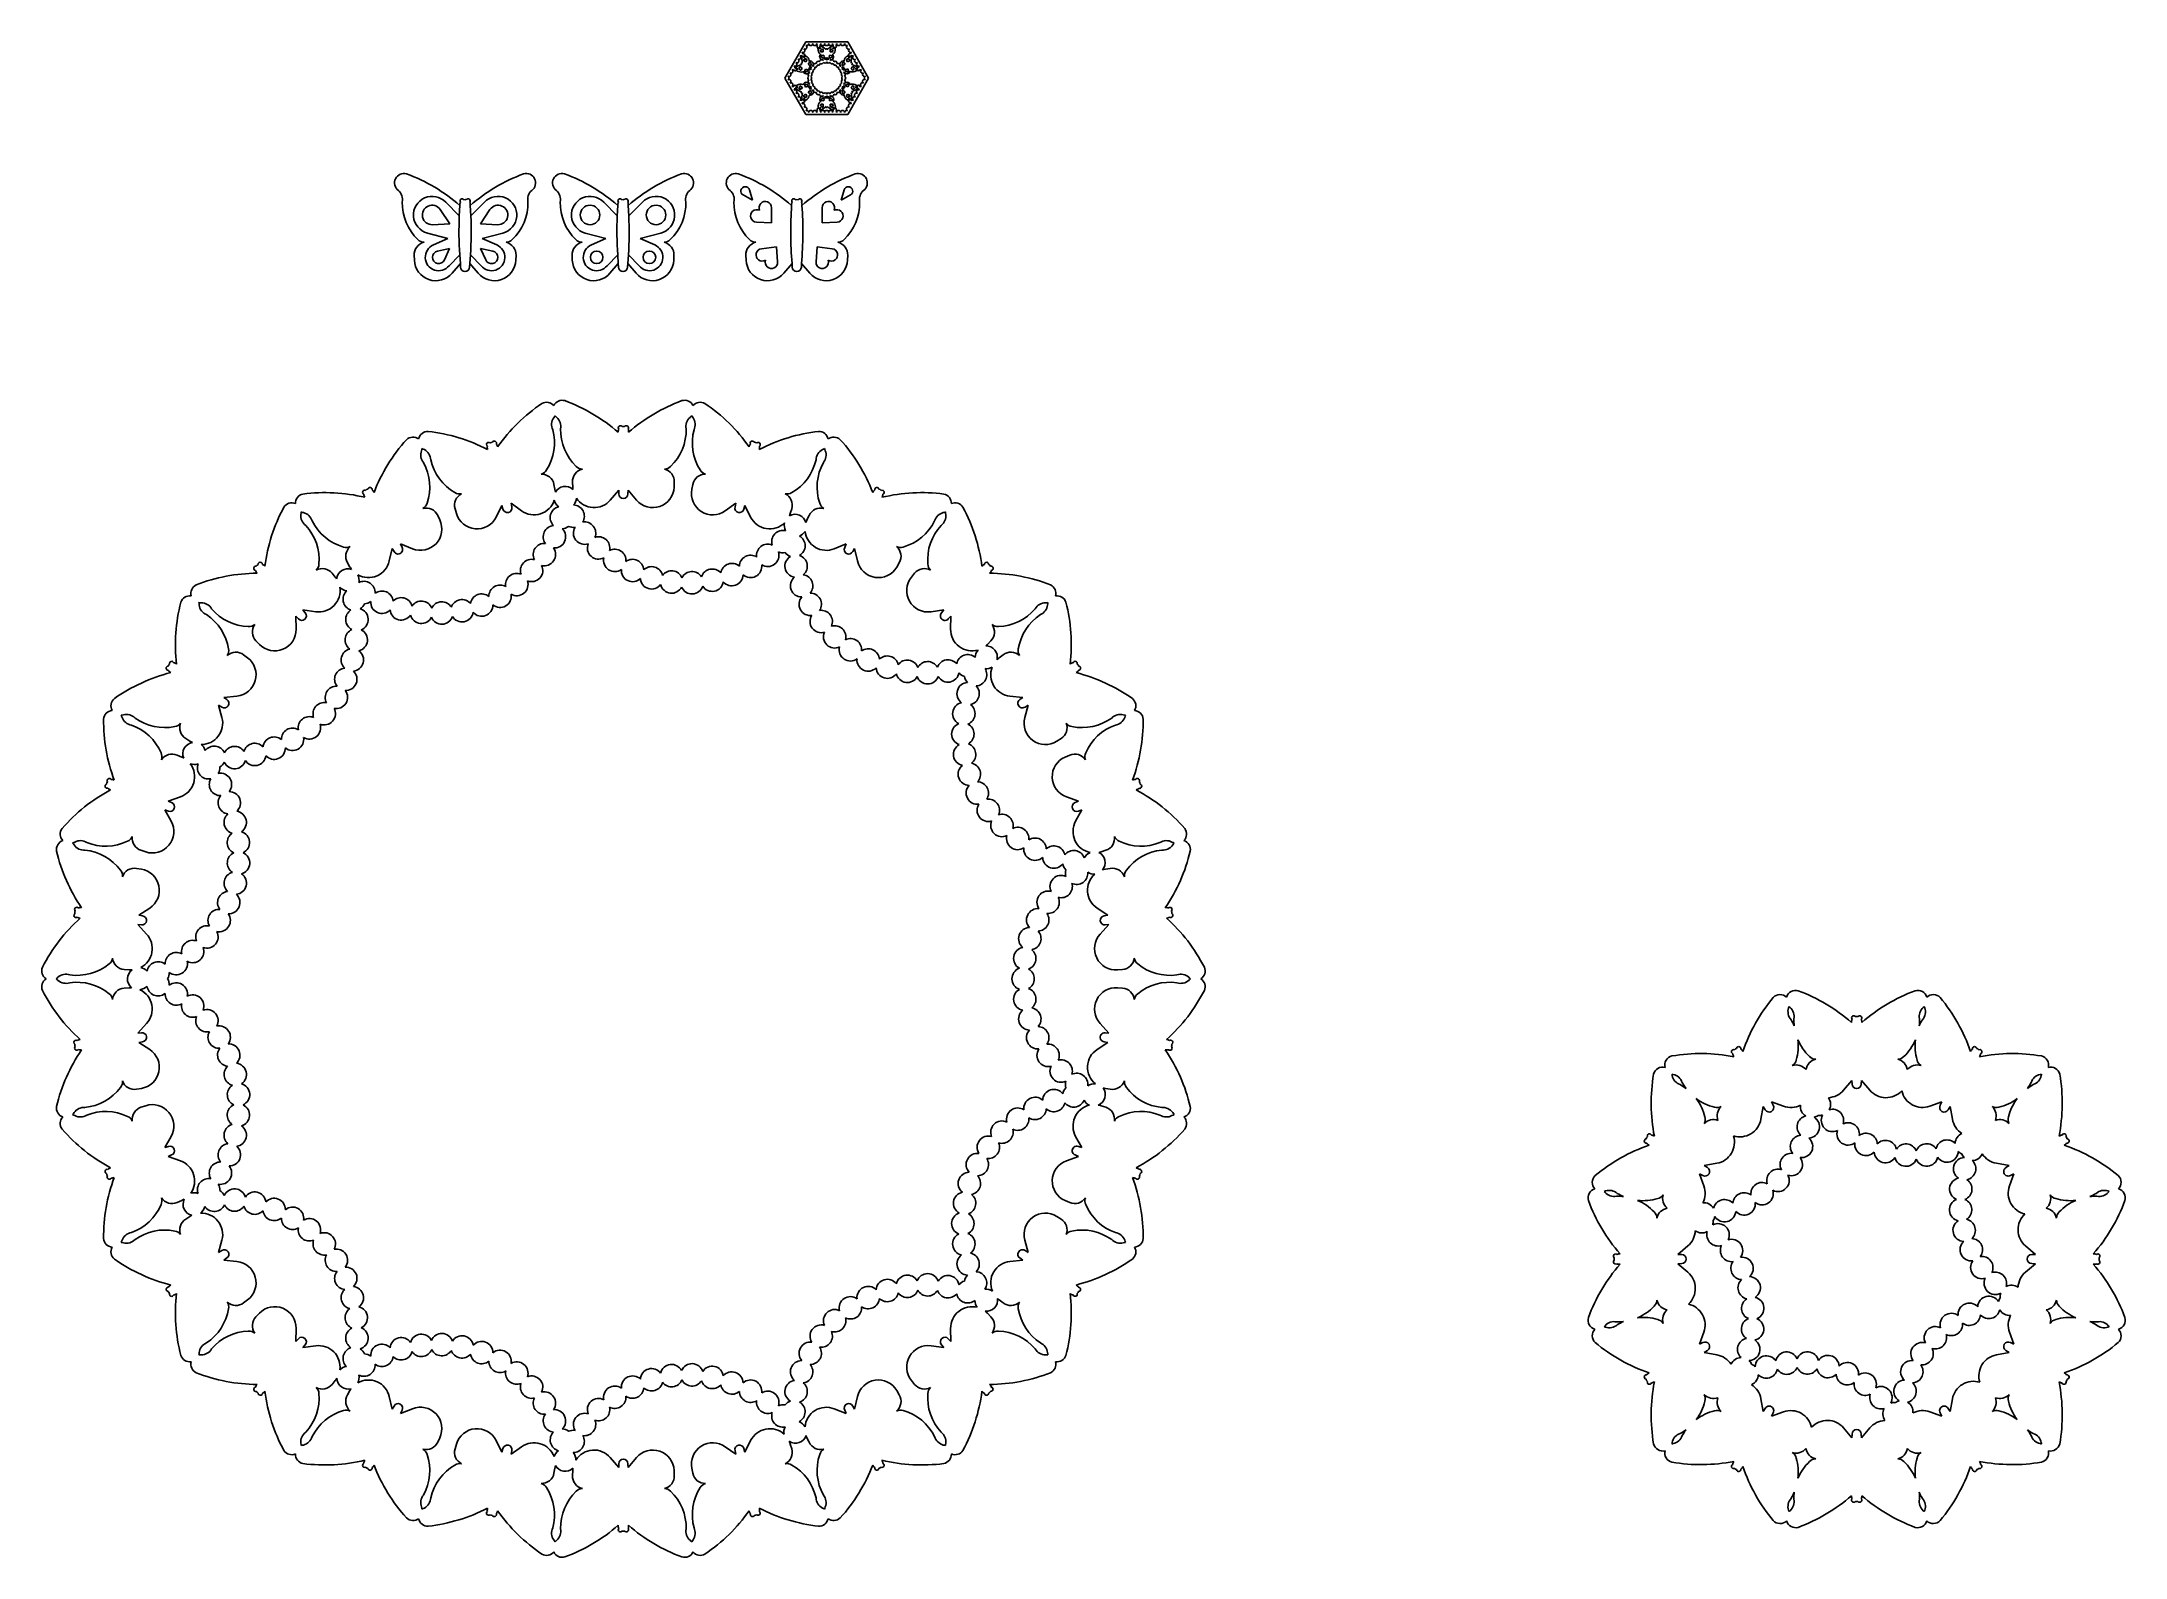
# Model space of a CAD drawing. Extents: x -11 to 241, y -9 to 175.
import ezdxf

# ---------------------------------------------------------------- set-up
doc = ezdxf.new("R2010")
doc.units = 0
doc.layers.get('0').update_dxf_attribs({"linetype": 'CONTINUOUS'})

msp = doc.modelspace()

# ---------------------------------------------------------------- linework, layer by layer
for p, q in [((81.074842, 174.706477), (78.536278, 170.309555)), ((86.15197, 174.706477), (81.074842, 174.706477)), ((82.869826, 173.849082), (82.715437, 173.934311)), ((82.869826, 173.849082), (82.820148, 174.018292)), ((84.346856, 173.849082), (84.396534, 174.018292)), ((84.346856, 173.849082), (84.501245, 173.934311)), ((88.690534, 170.309555), (86.15197, 174.706477)), ((80.176296, 171.435359), (80.004917, 171.476942)), ((80.176296, 171.435359), (80.025291, 171.344269)), ((80.664365, 171.520993), (80.445804, 171.646293)), ((80.664365, 171.520993), (80.527211, 171.309669)), ((80.914811, 172.714505), (80.79311, 172.842132)), ((81.084685, 172.249008), (80.866891, 172.375637)), ((80.914811, 172.714505), (80.918195, 172.890824)), ((81.047991, 171.392965), (80.952488, 171.159837)), ((81.047991, 171.392965), (81.275501, 171.28476)), ((81.084685, 172.249008), (81.199119, 172.473449)), ((81.387373, 171.980792), (81.541516, 172.180063)), ((81.387373, 171.980792), (81.594836, 171.837865)), ((81.473583, 171.451912), (81.418593, 171.480264)), ((81.418593, 171.480264), (81.490631, 171.278294)), ((81.497071, 171.616191), (81.708001, 171.654789)), ((81.549119, 171.582744), (81.497071, 171.616191)), ((81.765184, 172.348882), (81.835174, 172.304245)), ((82.761278, 172.929825), (82.76494, 172.846894)), ((83.188021, 173.469218), (82.936432, 173.482336)), ((83.268959, 173.072975), (83.019313, 173.039119)), ((83.188021, 173.469218), (83.187254, 173.721148)), ((83.268959, 173.072975), (83.289006, 172.821843)), ((83.529863, 172.795674), (83.390971, 172.632302)), ((83.532805, 172.733875), (83.529863, 172.795674)), ((83.683877, 172.733875), (83.686819, 172.795674)), ((83.686819, 172.795674), (83.825711, 172.632302)), ((83.947723, 173.072975), (83.927676, 172.821843)), ((83.947723, 173.072975), (84.197369, 173.039119)), ((84.028661, 173.469218), (84.029428, 173.721148)), ((84.028661, 173.469218), (84.28025, 173.482336)), ((84.455404, 172.929825), (84.451742, 172.846894)), ((85.456563, 172.357655), (85.386573, 172.313018)), ((85.724677, 171.624964), (85.513746, 171.663563)), ((85.834374, 171.989565), (85.626911, 171.846638)), ((85.672628, 171.591517), (85.724677, 171.624964)), ((85.834374, 171.989565), (85.680231, 172.188836)), ((85.803154, 171.489037), (85.731116, 171.287067)), ((85.748164, 171.460686), (85.803154, 171.489037)), ((86.173756, 171.401738), (85.946246, 171.293533)), ((86.137063, 172.257781), (86.022628, 172.482222)), ((86.137063, 172.257781), (86.354856, 172.38441)), ((86.173756, 171.401738), (86.269259, 171.16861)), ((86.306936, 172.723278), (86.303552, 172.899597)), ((86.306936, 172.723278), (86.428637, 172.850905)), ((86.557382, 171.529766), (86.775943, 171.655066)), ((86.557382, 171.529766), (86.694537, 171.318442)), ((87.045451, 171.444132), (87.21683, 171.485715)), ((87.045451, 171.444132), (87.196456, 171.353042)), ((78.536278, 170.309555), (81.074842, 165.912633)), ((80.181361, 169.174978), (80.009982, 169.133395)), ((80.181361, 169.174978), (80.030356, 169.266068)), ((80.66943, 169.089344), (80.450869, 168.964044)), ((80.66943, 169.089344), (80.532276, 169.300668)), ((80.918121, 170.881725), (80.991773, 170.843431)), ((80.923186, 169.728612), (80.996838, 169.766906)), ((81.053056, 169.217372), (80.957553, 169.4505)), ((81.053056, 169.217372), (81.280566, 169.325577)), ((81.423658, 169.130073), (81.495696, 169.332043)), ((81.478648, 169.158424), (81.423658, 169.130073)), ((81.554184, 169.027593), (81.502136, 168.994146)), ((81.502136, 168.994146), (81.713066, 168.955548)), ((85.729742, 169.002919), (85.518811, 168.964321)), ((85.677693, 169.036366), (85.729742, 169.002919)), ((85.808219, 169.138846), (85.736181, 169.340816)), ((85.753229, 169.167198), (85.808219, 169.138846)), ((86.178822, 169.226145), (85.951311, 169.33435)), ((86.15197, 165.912633), (88.690534, 170.309555)), ((86.178822, 169.226145), (86.274324, 169.459273)), ((86.303626, 170.890499), (86.229975, 170.852204)), ((86.308691, 169.737385), (86.23504, 169.775679)), ((86.562447, 169.098117), (86.699602, 169.309441)), ((86.562447, 169.098117), (86.781009, 168.972817)), ((87.050516, 169.183751), (87.201521, 169.274841)), ((87.050516, 169.183751), (87.221896, 169.142168)), ((80.919876, 167.895832), (80.798175, 167.768205)), ((81.08975, 168.361329), (80.871956, 168.2347)), ((80.919876, 167.895832), (80.92326, 167.719513)), ((81.08975, 168.361329), (81.204184, 168.136888)), ((81.392438, 168.629545), (81.599901, 168.772472)), ((81.392438, 168.629545), (81.546581, 168.430274)), ((81.77025, 168.261455), (81.840239, 168.306092)), ((82.879956, 166.770028), (82.725568, 166.684799)), ((82.771408, 167.689285), (82.77507, 167.772216)), ((82.879956, 166.770028), (82.830278, 166.600818)), ((83.198152, 167.149892), (82.946563, 167.136774)), ((83.279089, 167.546135), (83.029444, 167.579991)), ((83.198152, 167.149892), (83.197384, 166.897962)), ((83.279089, 167.546135), (83.299136, 167.797267)), ((83.539994, 167.823437), (83.401102, 167.986809)), ((83.542936, 167.885235), (83.539994, 167.823437)), ((83.694007, 167.885235), (83.696949, 167.823437)), ((83.696949, 167.823437), (83.835841, 167.986809)), ((83.957853, 167.546135), (83.937806, 167.797267)), ((83.957853, 167.546135), (84.207499, 167.579991)), ((84.038791, 167.149892), (84.29038, 167.136774)), ((84.038791, 167.149892), (84.039558, 166.897962)), ((84.356986, 166.770028), (84.406664, 166.600818)), ((84.356986, 166.770028), (84.511375, 166.684799)), ((84.465535, 167.689285), (84.461873, 167.772216)), ((85.461628, 168.270228), (85.391638, 168.314865)), ((85.83944, 168.638318), (85.631976, 168.781246)), ((85.83944, 168.638318), (85.685296, 168.439047)), ((86.142128, 168.370103), (86.027693, 168.145661)), ((86.142128, 168.370103), (86.359922, 168.243473)), ((86.312002, 167.904606), (86.308618, 167.728286)), ((86.312002, 167.904606), (86.433703, 167.776978)), ((81.074842, 165.912633), (86.15197, 165.912633)), ((74.629331, 155.553701), (74.268037, 156.784316)), ((85.371336, 155.553701), (85.73263, 156.784316)), ((38.032303, 152.666881), (36.868777, 154.403039)), ((37.545647, 155.277075), (39.183218, 153.64178)), ((39.255449, 154.896929), (39.183218, 153.64178)), ((40.507123, 154.896929), (40.579353, 153.64178)), ((42.216925, 155.277075), (40.579353, 153.64178)), ((41.730269, 152.666881), (42.893795, 154.403039)), ((56.649319, 155.277075), (58.28689, 153.64178)), ((58.35912, 154.896929), (58.28689, 153.64178)), ((59.610795, 154.896929), (59.683025, 153.64178)), ((61.320596, 155.277075), (59.683025, 153.64178)), ((74.629331, 155.553701), (73.506505, 156.173546)), ((76.943472, 152.791064), (76.937892, 154.623276)), ((83.057194, 152.791064), (83.062775, 154.623276)), ((85.371336, 155.553701), (86.494162, 156.173546)), ((35.317705, 151.563964), (37.81262, 150.888328)), ((38.032303, 152.666881), (35.944665, 152.567872)), ((41.730269, 152.666881), (43.817907, 152.567872)), ((44.444866, 151.563964), (41.949952, 150.888328)), ((54.421377, 151.563964), (56.916292, 150.888328)), ((63.548538, 151.563964), (61.053623, 150.888328)), ((76.943472, 152.791064), (75.113737, 152.886462)), ((83.057194, 152.791064), (84.886929, 152.886462)), ((33.720826, 148.868222), (33.747457, 148.265087)), ((36.052372, 150.116685), (37.81262, 150.888328)), ((37.998387, 149.684408), (36.530657, 149.370903)), ((37.998387, 149.684408), (37.386091, 148.314148)), ((37.944797, 147.597482), (39.231122, 148.941882)), ((39.231122, 148.941882), (39.310539, 147.892572)), ((40.53145, 148.941882), (40.452032, 147.892572)), ((41.817774, 147.597482), (40.53145, 148.941882)), ((41.764185, 149.684408), (43.231915, 149.370903)), ((41.764185, 149.684408), (42.376481, 148.314148)), ((43.7102, 150.116685), (41.949952, 150.888328)), ((46.041746, 148.868222), (46.015115, 148.265087)), ((52.824498, 148.868222), (52.851128, 148.265087)), ((55.156043, 150.116685), (56.916292, 150.888328)), ((57.048469, 147.597482), (58.334794, 148.941882)), ((58.334794, 148.941882), (58.414211, 147.892572)), ((59.635121, 148.941882), (59.555704, 147.892572)), ((60.921446, 147.597482), (59.635121, 148.941882)), ((62.813871, 150.116685), (61.053623, 150.888328)), ((65.145417, 148.868222), (65.118786, 148.265087)), ((73.839874, 148.868222), (73.866504, 148.265087)), ((77.532107, 149.909302), (75.716507, 149.663075)), ((77.532107, 149.909302), (77.677904, 148.082891)), ((82.46856, 149.909302), (82.322763, 148.082891)), ((82.46856, 149.909302), (84.28416, 149.663075)), ((86.160793, 148.868222), (86.134162, 148.265087)), ((39.310539, 147.892572), (38.300416, 146.704412)), ((39.331935, 147.443128), (39.310539, 147.892572)), ((40.430637, 147.443128), (40.452032, 147.892572)), ((40.452032, 147.892572), (41.462156, 146.704412)), ((58.414211, 147.892572), (57.404087, 146.704412)), ((58.435606, 147.443128), (58.414211, 147.892572)), ((59.534309, 147.443128), (59.555704, 147.892572)), ((59.555704, 147.892572), (60.565828, 146.704412)), ((79.429587, 147.892572), (78.419463, 146.704412)), ((79.450982, 147.443128), (79.429587, 147.892572)), ((80.549685, 147.443128), (80.57108, 147.892572)), ((80.57108, 147.892572), (81.581204, 146.704412)), ((50.633403, 121.162806), (50.751886, 120.570823)), ((52.866053, 121.433898), (52.892683, 120.830763)), ((65.186972, 121.433898), (65.160341, 120.830763)), ((67.419621, 121.162806), (67.301138, 120.570823)), ((44.331282, 118.604623), (43.634856, 117.209251)), ((44.459615, 118.173359), (44.331282, 118.604623)), ((45.439605, 118.8778), (46.704722, 117.965905)), ((45.526391, 118.436295), (45.439605, 118.8778)), ((58.455766, 120.458248), (57.445642, 119.270088)), ((58.477161, 120.008803), (58.455766, 120.458248)), ((59.575864, 120.008803), (59.597259, 120.458248)), ((59.597259, 120.458248), (60.607382, 119.270088)), ((72.613419, 118.8778), (71.348302, 117.965905)), ((72.526633, 118.436295), (72.613419, 118.8778)), ((73.59341, 118.173359), (73.721742, 118.604623)), ((73.721742, 118.604623), (74.418168, 117.209251)), ((36.567612, 117.416693), (36.824322, 116.870268)), ((38.670508, 118.214217), (38.840704, 117.63498)), ((79.382517, 118.214217), (79.21232, 117.63498)), ((81.485413, 117.416693), (81.228702, 116.870268)), ((31.060832, 113.42465), (30.718577, 111.903159)), ((31.288644, 113.03663), (31.060832, 113.42465)), ((32.071574, 113.955129), (33.518159, 113.372494)), ((32.261497, 113.547223), (32.071574, 113.955129)), ((85.981451, 113.955129), (84.534865, 113.372494)), ((85.791528, 113.547223), (85.981451, 113.955129)), ((86.764381, 113.03663), (86.992192, 113.42465)), ((86.992192, 113.42465), (87.334447, 111.903159)), ((25.65798, 111.690877), (25.961851, 111.169203)), ((92.395045, 111.690877), (92.091174, 111.169203)), ((23.80705, 110.413272), (24.187069, 109.944159)), ((94.245975, 110.413272), (93.865955, 109.944159)), ((20.270065, 105.976322), (21.814049, 105.756808)), ((20.552088, 105.62572), (20.270065, 105.976322)), ((97.782959, 105.976322), (96.238975, 105.756808)), ((97.500937, 105.62572), (97.782959, 105.976322)), ((19.415645, 105.219372), (19.447453, 103.660186)), ((19.729697, 104.897146), (19.415645, 105.219372)), ((98.323328, 104.897146), (98.637379, 105.219372)), ((98.637379, 105.219372), (98.605572, 103.660186)), ((14.584709, 102.242991), (15.004595, 101.809197)), ((103.468315, 102.242991), (103.048429, 101.809197)), ((13.093315, 100.559555), (13.574558, 100.195019)), ((104.95971, 100.559555), (104.478467, 100.195019)), ((10.072499, 94.465649), (10.476519, 92.959382)), ((10.454538, 94.227943), (10.072499, 94.465649)), ((10.72094, 95.405079), (12.272592, 95.561443)), ((11.078672, 95.132158), (10.72094, 95.405079)), ((107.332084, 95.405079), (105.780432, 95.561443)), ((106.974352, 95.132158), (107.332084, 95.405079)), ((107.980526, 94.465649), (107.576505, 92.959382)), ((107.598486, 94.227943), (107.980526, 94.465649)), ((5.049051, 88.428205), (5.603549, 88.18943)), ((6.094235, 90.419638), (6.605734, 90.098934)), ((111.958789, 90.419638), (111.447291, 90.098934)), ((113.003974, 88.428205), (112.449476, 88.18943)), ((3.97916, 82.855762), (5.448303, 83.378917)), ((114.073864, 82.855762), (112.604721, 83.378917)), ((3.574381, 81.788447), (4.327135, 80.422638)), ((4.002206, 81.649077), (3.574381, 81.788447)), ((4.391811, 82.676382), (3.97916, 82.855762)), ((113.661213, 82.676382), (114.073864, 82.855762)), ((114.478643, 81.788447), (113.72589, 80.422638)), ((114.050819, 81.649077), (114.478643, 81.788447)), ((0.679993, 76.907945), (1.253377, 76.718971)), ((117.373032, 76.907945), (116.799647, 76.718971)), ((0.14176, 74.724251), (0.737288, 74.625115)), ((117.911264, 74.724251), (117.315736, 74.625115)), ((0.436531, 69.057692), (1.737785, 69.917234)), ((0.88012, 68.982278), (0.436531, 69.057692)), ((117.616493, 69.057692), (116.315239, 69.917234)), ((117.172904, 68.982278), (117.616493, 69.057692)), ((0.29894, 67.924521), (1.356679, 66.778546)), ((0.747686, 67.891586), (0.29894, 67.924521)), ((117.754085, 67.924521), (116.696345, 66.778546)), ((117.305338, 67.891586), (117.754085, 67.924521)), ((-1.343362, 62.493165), (-0.741415, 62.446902)), ((119.396387, 62.493165), (118.794439, 62.446902)), ((-1.343362, 60.244118), (-0.741415, 60.290381)), ((119.396387, 60.244118), (118.794439, 60.290381)), ((0.29894, 54.812762), (1.356679, 55.958737)), ((117.754085, 54.812762), (116.696345, 55.958737)), ((0.747686, 54.845697), (0.29894, 54.812762)), ((0.88012, 53.755005), (0.436531, 53.679591)), ((0.436531, 53.679591), (1.737785, 52.820049)), ((117.616493, 53.679591), (116.315239, 52.820049)), ((117.172904, 53.755005), (117.616493, 53.679591)), ((117.305338, 54.845697), (117.754085, 54.812762)), ((0.14176, 48.013032), (0.737288, 48.112168)), ((117.911264, 48.013032), (117.315736, 48.112168)), ((207.613774, 49.089856), (206.60365, 47.901696)), ((207.635169, 48.640411), (207.613774, 49.089856)), ((208.733871, 48.640411), (208.755267, 49.089856)), ((208.755267, 49.089856), (209.76539, 47.901696)), ((0.679993, 45.829338), (1.253377, 46.018312)), ((117.373032, 45.829338), (116.799647, 46.018312)), ((196.883026, 45.908699), (196.602313, 44.374661)), ((197.126277, 45.530166), (196.883026, 45.908699)), ((198.077782, 46.079517), (197.871588, 46.479445)), ((197.871588, 46.479445), (199.340461, 45.955531)), ((218.497452, 46.479445), (217.028579, 45.955531)), ((218.291258, 46.079517), (218.497452, 46.479445)), ((219.242763, 45.530166), (219.486014, 45.908699)), ((219.486014, 45.908699), (219.766727, 44.374661)), ((3.574381, 40.948836), (4.327135, 42.314645)), ((4.002206, 41.088206), (3.574381, 40.948836)), ((114.478643, 40.948836), (113.72589, 42.314645)), ((114.050819, 41.088206), (114.478643, 40.948836)), ((4.391811, 40.060901), (3.97916, 39.881521)), ((3.97916, 39.881521), (5.448303, 39.358366)), ((114.073864, 39.881521), (112.604721, 39.358366)), ((113.661213, 40.060901), (114.073864, 39.881521)), ((189.751252, 38.776924), (191.28529, 39.057637)), ((190.129784, 38.533673), (189.751252, 38.776924)), ((226.617789, 38.776924), (225.08375, 39.057637)), ((226.239256, 38.533673), (226.617789, 38.776924)), ((189.180505, 37.788362), (189.70442, 36.31949)), ((189.580433, 37.582169), (189.180505, 37.788362)), ((227.188535, 37.788362), (226.664621, 36.31949)), ((226.788607, 37.582169), (227.188535, 37.788362)), ((5.049051, 34.309078), (5.603549, 34.547853)), ((113.003974, 34.309078), (112.449476, 34.547853)), ((6.094235, 32.317645), (6.605734, 32.638349)), ((111.958789, 32.317645), (111.447291, 32.638349)), ((10.072499, 28.271634), (10.476519, 29.777902)), ((10.454538, 28.50934), (10.072499, 28.271634)), ((107.980526, 28.271634), (107.576505, 29.777902)), ((107.598486, 28.50934), (107.980526, 28.271634)), ((186.570094, 28.046177), (187.758254, 29.056301)), ((187.019539, 28.024782), (186.570094, 28.046177)), ((229.798946, 28.046177), (228.610786, 29.056301)), ((229.349501, 28.024782), (229.798946, 28.046177)), ((11.078672, 27.605126), (10.72094, 27.332204)), ((10.72094, 27.332204), (12.272592, 27.17584)), ((107.332084, 27.332204), (105.780432, 27.17584)), ((106.974352, 27.605126), (107.332084, 27.332204)), ((187.019539, 26.926079), (186.570094, 26.904684)), ((186.570094, 26.904684), (187.758254, 25.89456)), ((229.798946, 26.904684), (228.610786, 25.89456)), ((229.349501, 26.926079), (229.798946, 26.904684)), ((13.093315, 22.177728), (13.574558, 22.542264)), ((14.584709, 20.494292), (15.004595, 20.928086)), ((103.468315, 20.494292), (103.048429, 20.928086)), ((104.95971, 22.177728), (104.478467, 22.542264)), ((19.415645, 17.517911), (19.447453, 19.077097)), ((19.729697, 17.840137), (19.415645, 17.517911)), ((98.323328, 17.840137), (98.637379, 17.517911)), ((98.637379, 17.517911), (98.605572, 19.077097)), ((189.180505, 17.162498), (189.70442, 18.631371)), ((227.188535, 17.162498), (226.664621, 18.631371)), ((20.552088, 17.111563), (20.270065, 16.760961)), ((20.270065, 16.760961), (21.814049, 16.980475)), ((97.782959, 16.760961), (96.238975, 16.980475)), ((97.500937, 17.111563), (97.782959, 16.760961)), ((189.580433, 17.368692), (189.180505, 17.162498)), ((190.129784, 16.417188), (189.751252, 16.173936)), ((189.751252, 16.173936), (191.28529, 15.893223)), ((226.617789, 16.173936), (225.08375, 15.893223)), ((226.239256, 16.417188), (226.617789, 16.173936)), ((226.788607, 17.368692), (227.188535, 17.162498)), ((23.80705, 12.324011), (24.187069, 12.793124)), ((94.245975, 12.324011), (93.865955, 12.793124)), ((25.65798, 11.046406), (25.961851, 11.56808)), ((31.060832, 9.312633), (30.718577, 10.834124)), ((86.992192, 9.312633), (87.334447, 10.834124)), ((92.395045, 11.046406), (92.091174, 11.56808)), ((196.883026, 9.042162), (196.602313, 10.5762)), ((219.486014, 9.042162), (219.766727, 10.5762)), ((31.288644, 9.700653), (31.060832, 9.312633)), ((32.071574, 8.782154), (33.518159, 9.36479)), ((32.261497, 9.190061), (32.071574, 8.782154)), ((85.981451, 8.782154), (84.534865, 9.36479)), ((85.791528, 9.190061), (85.981451, 8.782154)), ((86.764381, 9.700653), (86.992192, 9.312633)), ((197.126277, 9.420695), (196.883026, 9.042162)), ((197.871588, 8.471415), (199.340461, 8.99533)), ((198.077782, 8.871343), (197.871588, 8.471415)), ((218.497452, 8.471415), (217.028579, 8.99533)), ((218.291258, 8.871343), (218.497452, 8.471415)), ((219.242763, 9.420695), (219.486014, 9.042162)), ((36.567612, 5.32059), (36.824322, 5.867016)), ((38.670508, 4.523066), (38.840704, 5.102303)), ((44.331282, 4.13266), (43.634856, 5.528033)), ((73.721742, 4.13266), (74.418168, 5.528033)), ((79.382517, 4.523066), (79.21232, 5.102303)), ((81.485413, 5.32059), (81.228702, 5.867016)), ((207.613774, 5.861005), (206.60365, 7.049164)), ((207.635169, 6.310449), (207.613774, 5.861005)), ((208.733871, 6.310449), (208.755267, 5.861005)), ((208.755267, 5.861005), (209.76539, 7.049164)), ((44.459615, 4.563925), (44.331282, 4.13266)), ((45.439605, 3.859483), (46.704722, 4.771379)), ((45.526391, 4.300988), (45.439605, 3.859483)), ((58.455766, 2.279035), (57.445642, 3.467195)), ((58.477161, 2.72848), (58.455766, 2.279035)), ((59.575864, 2.72848), (59.597259, 2.279035)), ((59.597259, 2.279035), (60.607382, 3.467195)), ((72.613419, 3.859483), (71.348302, 4.771379)), ((72.526633, 4.300988), (72.613419, 3.859483)), ((73.59341, 4.563925), (73.721742, 4.13266)), ((50.633403, 1.574478), (50.751886, 2.16646)), ((52.866053, 1.303385), (52.892683, 1.90652)), ((65.186972, 1.303385), (65.160341, 1.90652)), ((67.419621, 1.574478), (67.301138, 2.16646))]:
    msp.add_line(p, q)
for centre, radius in [((54.992449, 153.74627), 1.179722), ((62.977466, 153.74627), 1.179722), ((55.793604, 148.625225), 0.762499), ((62.176311, 148.625225), 0.762499)]:
    msp.add_circle(centre, radius)
for centre, radius, start, end in [((80.973406, 174.050785), 0.24, 240, 60), ((81.213406, 174.466477), 0.24, 240, 0), ((81.693406, 174.466477), 0.24, 180, 0), ((82.173406, 174.466477), 0.24, 180, 0), ((82.653406, 174.466477), 0.24, 180, 234.700181), ((82.592203, 174.134552), 0.156568, 119.66193, 234.096274), ((82.365484, 173.857127), 0.202191, 348.646583, 48.147712), ((82.750512, 173.997848), 0.072575, 16.361613, 241.099528), ((82.653406, 174.466477), 0.24, 291.589916, 0), ((81.645206, 171.605896), 2.856277, 48.914998, 67.424838), ((83.133406, 174.466477), 0.24, 180, 0), ((83.613406, 174.466477), 0.24, 180, 0), ((85.571476, 171.605896), 2.856277, 112.465913, 131.085002), ((84.093406, 174.466477), 0.24, 180, 0), ((84.573406, 174.466477), 0.24, 180, 247.094737), ((84.46617, 173.997848), 0.072575, 298.900472, 163.638387), ((84.851198, 173.857127), 0.202191, 131.852288, 191.353417), ((84.573406, 174.466477), 0.24, 303.937452, 0), ((84.624479, 174.134552), 0.156568, 305.903726, 58.022285), ((85.053406, 174.466477), 0.24, 180, 0), ((85.533406, 174.466477), 0.24, 180, 0), ((86.013406, 174.466477), 0.24, 180, 300), ((86.253406, 174.050785), 0.24, 120, 300), ((79.773406, 171.972324), 0.24, 240, 60), ((79.533406, 171.556632), 0.24, 351.589916, 60), ((81.506642, 169.253214), 2.856277, 108.914998, 127.424838), ((80.013406, 172.388016), 0.24, 240, 60), ((79.987804, 171.406413), 0.072575, 76.361613, 301.099528), ((80.253406, 172.803708), 0.24, 240, 60), ((80.394238, 171.556347), 0.103679, 60.174516, 264.30645), ((80.440243, 171.366113), 0.103679, 122.8835, 327.015433), ((80.493406, 173.2194), 0.24, 240, 307.094737), ((80.535085, 172.024628), 0.035761, 98.05372, 278.05372), ((80.613471, 172.035719), 0.086869, 136.255776, 163.744224), ((80.613471, 172.035719), 0.086869, 212.363216, 247.863148), ((80.584118, 172.109139), 0.035975, 21.791639, 201.791639), ((80.733406, 173.635093), 0.24, 240, 60), ((80.493406, 173.2194), 0.24, 3.937452, 60), ((83.469777, 172.653463), 2.856277, 172.465913, 191.085002), ((80.613471, 172.035719), 0.086869, 52.136852, 87.327502), ((80.806397, 173.097668), 0.156568, 5.903726, 118.022285), ((80.845633, 172.892216), 0.072575, 358.900472, 223.638387), ((80.919003, 172.465267), 0.103679, 35.69355, 239.825484), ((81.160015, 173.1553), 0.202191, 191.852288, 251.353417), ((81.106754, 172.520543), 0.103679, 332.984567, 177.1165), ((80.689119, 172.226091), 0.842104, 13.73927, 61.156327), ((81.511351, 171.517328), 0.075536, 240, 60), ((81.371411, 172.384018), 0.142089, 330.532955, 17.224758), ((81.650967, 172.16979), 0.212414, 57.471829, 137.197012), ((81.734089, 171.146281), 0.24, 86.36676, 161.958241), ((81.623523, 172.116628), 0.103679, 298.1449, 142.276834), ((81.653656, 171.923243), 0.103679, 235.435917, 79.567851), ((81.644008, 172.004499), 0.355517, 280.369802, 289.406625), ((81.949122, 171.518729), 0.24, 141.17915, 213.63324), ((81.644008, 172.004499), 0.355517, 314.859465, 57.471829), ((81.949122, 171.518729), 0.24, 74.36676, 103.08694), ((81.949122, 171.518729), 0.24, 266.36676, 21.63324), ((82.236892, 171.838329), 0.24, 62.36676, 201.63324), ((82.236892, 171.838329), 0.24, 254.36676, 9.63324), ((82.584822, 172.091116), 0.24, 50.36676, 189.63324), ((82.584822, 172.091116), 0.24, 242.36676, 357.63324), ((83.405651, 173.800329), 0.842104, 178.843673, 226.26073), ((82.977706, 172.266039), 0.24, 38.36676, 177.63324), ((82.973485, 172.939195), 0.212414, 102.802988, 182.528171), ((83.12011, 172.862576), 0.355517, 182.528171, 287.50521), ((82.927736, 173.288411), 0.142089, 222.775242, 269.467045), ((82.977706, 172.266039), 0.24, 230.36676, 345.63324), ((82.94183, 173.585874), 0.103679, 62.8835, 267.015433), ((83.033246, 172.93638), 0.103679, 97.723166, 301.8551), ((83.083576, 173.720832), 0.103679, 0.174516, 204.30645), ((83.185656, 172.813593), 0.103679, 160.432149, 4.564083), ((83.398373, 172.355454), 0.24, 135.549853, 165.63324), ((83.398373, 172.355454), 0.24, 218.36676, 333.63324), ((83.398373, 172.355454), 0.24, 26.36676, 101.958241), ((83.12011, 172.862576), 0.355517, 310.002885, 319.630198), ((83.608341, 173.770657), 0.086869, 152.363216, 187.863148), ((83.559542, 173.832996), 0.035761, 38.05372, 218.05372), ((83.608341, 172.733875), 0.075536, 180, 360), ((83.608341, 173.770657), 0.086869, 76.255776, 103.744224), ((83.828439, 172.355454), 0.24, 81.17915, 153.63324), ((83.828439, 172.355454), 0.24, 206.36676, 321.63324), ((83.657248, 173.832788), 0.035975, 321.791639, 141.791639), ((83.608341, 173.770657), 0.086869, 352.136852, 27.327502), ((84.096572, 172.862576), 0.355517, 220.369802, 229.406625), ((84.031026, 172.813593), 0.103679, 175.435917, 19.567851), ((84.096572, 172.862576), 0.355517, 254.859465, 357.471829), ((83.828439, 172.355454), 0.24, 14.36676, 43.08694), ((84.249106, 172.266039), 0.24, 194.36676, 309.63324), ((84.133106, 173.720832), 0.103679, 335.69355, 179.825484), ((84.249106, 172.266039), 0.24, 2.36676, 141.63324), ((84.183436, 172.93638), 0.103679, 238.1449, 82.276834), ((84.274852, 173.585874), 0.103679, 272.984567, 117.1165), ((84.288946, 173.288411), 0.142089, 270.532955, 317.224758), ((84.243197, 172.939195), 0.212414, 357.471829, 77.197012), ((83.811031, 173.800329), 0.842104, 313.73927, 1.156327), ((84.641991, 172.091116), 0.24, 182.36676, 297.63324), ((84.641991, 172.091116), 0.24, 350.36676, 129.63324), ((84.989921, 171.838329), 0.24, 170.36676, 285.63324), ((84.989921, 171.838329), 0.24, 338.36676, 117.63324), ((85.277691, 171.518729), 0.24, 158.36676, 273.63324), ((85.277691, 171.518729), 0.24, 75.549853, 105.63324), ((85.57774, 172.013272), 0.355517, 122.528171, 227.50521), ((85.277691, 171.518729), 0.24, 326.36676, 41.958241), ((85.57774, 172.013272), 0.355517, 250.002885, 259.630198), ((85.570781, 172.178563), 0.212414, 42.802988, 122.528171), ((85.568091, 171.932016), 0.103679, 100.432149, 304.564083), ((85.492723, 171.146281), 0.24, 21.17915, 93.63324), ((85.598224, 172.125401), 0.103679, 37.723166, 241.8551), ((85.710396, 171.526102), 0.075536, 120, 300), ((85.850336, 172.392791), 0.142089, 162.775242, 209.467045), ((86.532628, 172.234864), 0.842104, 118.843673, 166.26073), ((86.114994, 172.529316), 0.103679, 2.8835, 207.015433), ((86.061732, 173.164073), 0.202191, 288.646583, 348.147712), ((86.302744, 172.47404), 0.103679, 300.174516, 144.30645), ((86.493406, 173.635093), 0.24, 120, 300), ((86.41535, 173.106441), 0.156568, 59.66193, 174.096274), ((86.376114, 172.90099), 0.072575, 316.361613, 181.099528), ((86.733406, 173.2194), 0.24, 120, 174.700181), ((83.75197, 172.662236), 2.856277, 348.914998, 7.424838), ((86.608276, 172.044493), 0.086869, 92.363216, 127.863148), ((86.733406, 173.2194), 0.24, 231.589916, 300), ((86.637863, 172.117923), 0.035761, 338.05372, 158.05372), ((86.608276, 172.044493), 0.086869, 292.136852, 327.327502), ((85.715105, 169.261987), 2.856277, 52.465913, 71.085002), ((86.608276, 172.044493), 0.086869, 16.255776, 43.744224), ((86.686536, 172.033203), 0.035975, 261.791639, 81.791639), ((86.781504, 171.374886), 0.103679, 212.984567, 57.1165), ((86.973406, 172.803708), 0.24, 120, 300), ((86.827509, 171.56512), 0.103679, 275.69355, 119.825484), ((87.213406, 172.388016), 0.24, 120, 300), ((87.233943, 171.415186), 0.072575, 238.900472, 103.638387), ((87.453406, 171.972324), 0.24, 120, 300), ((87.693406, 171.556632), 0.24, 120, 187.094737), ((79.053406, 170.725247), 0.24, 240, 60), ((78.813406, 170.309555), 0.24, 300, 60), ((79.053406, 169.893863), 0.24, 300, 120), ((79.293406, 171.140939), 0.24, 240, 60), ((79.293406, 169.478171), 0.24, 300, 120), ((79.533406, 171.556632), 0.24, 240, 294.700181), ((79.533406, 169.062478), 0.24, 63.937452, 120), ((79.79026, 171.337666), 0.156568, 179.66193, 294.096274), ((79.795325, 169.272671), 0.156568, 65.903726, 178.022285), ((79.533406, 169.062478), 0.24, 300, 7.094737), ((79.773406, 168.646786), 0.24, 300, 120), ((81.511708, 171.357123), 2.856277, 232.465913, 251.085002), ((79.917158, 171.002608), 0.202191, 48.646583, 108.147712), ((79.922223, 169.607729), 0.202191, 251.852288, 311.353417), ((79.992869, 169.203924), 0.072575, 58.900472, 283.638387), ((80.486429, 171.875021), 0.842104, 238.843673, 286.26073), ((80.491494, 168.735316), 0.842104, 73.73927, 121.156327), ((80.399303, 169.05399), 0.103679, 95.69355, 299.825484), ((80.445308, 169.244224), 0.103679, 32.984567, 237.1165), ((80.690806, 171.205175), 0.142089, 282.775242, 329.467045), ((80.695871, 169.405162), 0.142089, 30.532955, 77.224758), ((81.01611, 171.070187), 0.212414, 162.802988, 242.528171), ((81.021176, 169.54015), 0.212414, 117.471829, 197.197012), ((81.048429, 171.120535), 0.103679, 157.723166, 1.8551), ((81.053494, 169.489802), 0.103679, 358.1449, 202.276834), ((81.155777, 171.158859), 0.355517, 242.528171, 347.50521), ((81.160842, 169.451478), 0.355517, 14.859465, 117.471829), ((81.230971, 171.191131), 0.103679, 220.432149, 64.564083), ((81.236036, 169.419206), 0.103679, 295.435917, 139.567851), ((81.556237, 170.309555), 0.24, 110.36676, 249.63324), ((81.601191, 170.737264), 0.24, 98.36676, 237.63324), ((81.601191, 169.881846), 0.24, 122.36676, 261.63324), ((81.516416, 169.093009), 0.075536, 300, 120), ((81.155777, 171.158859), 0.355517, 10.002885, 19.630198), ((81.160842, 169.451478), 0.355517, 340.369802, 349.406625), ((81.734089, 171.146281), 0.24, 195.549853, 225.63324), ((81.734089, 169.472829), 0.24, 134.36676, 163.08694), ((81.734089, 169.472829), 0.24, 201.17915, 273.63324), ((81.601191, 170.737264), 0.24, 290.36676, 45.63324), ((81.556237, 170.309555), 0.24, 302.36676, 57.63324), ((81.601191, 169.881846), 0.24, 314.36676, 69.63324), ((81.949122, 169.100382), 0.24, 146.36676, 221.958241), ((81.649073, 168.605838), 0.355517, 70.002885, 79.630198), ((81.734089, 171.146281), 0.24, 278.36676, 33.63324), ((81.734089, 169.472829), 0.24, 326.36676, 81.63324), ((81.649073, 168.605838), 0.355517, 302.528171, 47.50521), ((81.949122, 169.100382), 0.24, 255.549853, 285.63324), ((81.949122, 169.100382), 0.24, 338.36676, 93.63324), ((82.236892, 168.780781), 0.24, 158.36676, 297.63324), ((82.236892, 168.780781), 0.24, 350.36676, 105.63324), ((84.989921, 168.780781), 0.24, 74.36676, 189.63324), ((84.989921, 168.780781), 0.24, 242.36676, 21.63324), ((85.277691, 169.100382), 0.24, 86.36676, 201.63324), ((85.277691, 169.100382), 0.24, 254.36676, 283.08694), ((85.582805, 168.614611), 0.355517, 134.859465, 237.471829), ((85.492723, 171.146281), 0.24, 146.36676, 261.63324), ((85.492723, 169.472829), 0.24, 98.36676, 213.63324), ((85.625621, 170.737264), 0.24, 134.36676, 249.63324), ((85.625621, 169.881846), 0.24, 110.36676, 225.63324), ((85.670575, 170.309555), 0.24, 122.36676, 237.63324), ((85.277691, 169.100382), 0.24, 321.17915, 33.63324), ((85.582805, 168.614611), 0.355517, 100.369802, 109.406625), ((85.492723, 169.472829), 0.24, 266.36676, 341.958241), ((85.715461, 169.101782), 0.075536, 60, 240), ((85.492723, 171.146281), 0.24, 314.36676, 343.08694), ((85.625621, 170.737264), 0.24, 302.36676, 81.63324), ((85.625621, 169.881846), 0.24, 278.36676, 57.63324), ((85.492723, 169.472829), 0.24, 15.549853, 45.63324), ((86.06597, 171.167632), 0.355517, 160.369802, 169.406625), ((86.071035, 169.460251), 0.355517, 190.002885, 199.630198), ((86.06597, 171.167632), 0.355517, 194.859465, 297.471829), ((86.071035, 169.460251), 0.355517, 62.528171, 167.50521), ((85.670575, 170.309555), 0.24, 290.36676, 69.63324), ((85.990776, 171.199905), 0.103679, 115.435917, 319.567851), ((85.995841, 169.427979), 0.103679, 40.432149, 244.564083), ((86.173318, 171.129308), 0.103679, 178.1449, 22.276834), ((86.178384, 169.498576), 0.103679, 337.723166, 181.8551), ((86.205637, 171.07896), 0.212414, 297.471829, 17.197012), ((86.210702, 169.548923), 0.212414, 342.802988, 62.528171), ((86.530941, 171.213948), 0.142089, 210.532955, 257.224758), ((86.536006, 169.413935), 0.142089, 102.775242, 149.467045), ((86.735318, 171.883794), 0.842104, 253.73927, 301.156327), ((86.740383, 168.744089), 0.842104, 58.843673, 106.26073), ((85.72017, 171.365896), 2.856277, 288.914998, 307.424838), ((86.786569, 169.252997), 0.103679, 302.8835, 147.015433), ((86.832574, 169.062763), 0.103679, 240.174516, 84.30645), ((87.304589, 171.011382), 0.202191, 71.852288, 131.353417), ((87.309655, 169.616502), 0.202191, 228.646583, 288.147712), ((87.239008, 169.212697), 0.072575, 256.361613, 121.099528), ((87.453406, 168.646786), 0.24, 60, 240), ((87.431487, 171.346439), 0.156568, 245.903726, 358.022285), ((87.436553, 169.281444), 0.156568, 359.66193, 114.096274), ((87.693406, 169.062478), 0.24, 171.589916, 240), ((87.693406, 171.556632), 0.24, 243.937452, 300), ((87.693406, 169.062478), 0.24, 60, 114.700181), ((87.933406, 171.140939), 0.24, 120, 300), ((87.933406, 169.478171), 0.24, 60, 240), ((88.173406, 170.725247), 0.24, 120, 300), ((88.173406, 169.893863), 0.24, 60, 240), ((88.413406, 170.309555), 0.24, 120, 240), ((80.013406, 168.231094), 0.24, 300, 120), ((80.253406, 167.815402), 0.24, 300, 120), ((80.493406, 167.39971), 0.24, 51.589916, 120), ((80.540276, 168.585907), 0.035975, 81.791639, 261.791639), ((80.618537, 168.574618), 0.086869, 196.255776, 223.744224), ((80.618537, 168.574618), 0.086869, 112.136852, 147.327502), ((80.588949, 168.501187), 0.035761, 158.05372, 338.05372), ((80.493406, 167.39971), 0.24, 300, 354.700181), ((80.733406, 166.984017), 0.24, 300, 120), ((83.474842, 167.956874), 2.856277, 168.914998, 187.424838), ((80.618537, 168.574618), 0.086869, 272.363216, 307.863148), ((80.811463, 167.512669), 0.156568, 239.66193, 354.096274), ((80.850698, 167.718121), 0.072575, 136.361613, 1.099528), ((80.924068, 168.14507), 0.103679, 120.174516, 324.30645), ((80.973406, 166.568325), 0.24, 300, 120), ((81.16508, 167.455037), 0.202191, 108.646583, 168.147712), ((81.111819, 168.089794), 0.103679, 182.8835, 27.015433), ((81.213406, 166.152633), 0.24, 0, 120), ((80.694185, 168.384246), 0.842104, 298.843673, 346.26073), ((81.693406, 166.152633), 0.24, 0, 180), ((81.376476, 168.226319), 0.142089, 342.775242, 29.467045), ((81.656032, 168.440547), 0.212414, 222.802988, 302.528171), ((81.628589, 168.493709), 0.103679, 217.723166, 61.8551), ((81.658721, 168.687094), 0.103679, 280.432149, 124.564083), ((82.173406, 166.152633), 0.24, 0, 180), ((82.584822, 168.527995), 0.24, 170.36676, 309.63324), ((82.653406, 166.152633), 0.24, 123.937452, 180), ((82.602334, 166.484558), 0.156568, 125.903726, 238.022285), ((82.584822, 168.527995), 0.24, 2.36676, 117.63324), ((82.375614, 166.761983), 0.202191, 311.852288, 11.353417), ((83.415781, 166.818781), 0.842104, 133.73927, 181.156327), ((82.760642, 166.621262), 0.072575, 118.900472, 343.638387), ((82.977706, 168.353071), 0.24, 182.36676, 321.63324), ((82.653406, 166.152633), 0.24, 0, 67.094737), ((81.655337, 169.013215), 2.856277, 292.465913, 311.085002), ((82.983615, 167.679915), 0.212414, 177.471829, 257.197012), ((83.130241, 167.756534), 0.355517, 74.859465, 177.471829), ((82.977706, 168.353071), 0.24, 14.36676, 129.63324), ((82.937866, 167.330699), 0.142089, 90.532955, 137.224758), ((82.951961, 167.033236), 0.103679, 92.984567, 297.1165), ((83.133406, 166.152633), 0.24, 0, 180), ((83.043377, 167.68273), 0.103679, 58.1449, 262.276834), ((83.093706, 166.898278), 0.103679, 155.69355, 359.825484), ((83.195786, 167.805517), 0.103679, 355.435917, 199.567851), ((83.398373, 168.263656), 0.24, 194.36676, 223.08694), ((83.398373, 168.263656), 0.24, 26.36676, 141.63324), ((83.398373, 168.263656), 0.24, 261.17915, 333.63324), ((83.130241, 167.756534), 0.355517, 40.369802, 49.406625), ((83.613406, 166.152633), 0.24, 0, 180), ((83.618471, 166.848453), 0.086869, 172.136852, 207.327502), ((83.569565, 166.786322), 0.035975, 141.791639, 321.791639), ((83.618471, 167.885235), 0.075536, 360, 180), ((83.618471, 166.848453), 0.086869, 256.255776, 283.744224), ((83.828439, 168.263656), 0.24, 38.36676, 153.63324), ((83.828439, 168.263656), 0.24, 206.36676, 281.958241), ((83.66727, 166.786114), 0.035761, 218.05372, 38.05372), ((83.618471, 166.848453), 0.086869, 332.363216, 7.863148), ((85.581606, 169.013215), 2.856277, 228.914998, 247.424838), ((84.106702, 167.756534), 0.355517, 130.002885, 139.630198), ((84.093406, 166.152633), 0.24, 0, 180), ((84.041156, 167.805517), 0.103679, 340.432149, 184.564083), ((83.828439, 168.263656), 0.24, 315.549853, 345.63324), ((84.106702, 167.756534), 0.355517, 2.528171, 107.50521), ((84.249106, 168.353071), 0.24, 50.36676, 165.63324), ((84.143237, 166.898278), 0.103679, 180.174516, 24.30645), ((84.249106, 168.353071), 0.24, 218.36676, 357.63324), ((84.193566, 167.68273), 0.103679, 277.723166, 121.8551), ((84.284982, 167.033236), 0.103679, 242.8835, 87.015433), ((84.253327, 167.679915), 0.212414, 282.802988, 2.528171), ((84.299077, 167.330699), 0.142089, 42.775242, 89.467045), ((84.573406, 166.152633), 0.24, 111.589916, 180), ((84.641991, 168.527995), 0.24, 62.36676, 177.63324), ((83.821162, 166.818781), 0.842104, 358.843673, 46.26073), ((84.4763, 166.621262), 0.072575, 196.361613, 61.099528), ((84.641991, 168.527995), 0.24, 230.36676, 9.63324), ((84.861329, 166.761983), 0.202191, 168.646583, 228.147712), ((84.573406, 166.152633), 0.24, 0, 54.700181), ((84.634609, 166.484558), 0.156568, 299.66193, 54.096274), ((85.053406, 166.152633), 0.24, 0, 180), ((85.533406, 166.152633), 0.24, 0, 180), ((85.575846, 168.44932), 0.212414, 237.471829, 317.197012), ((85.573157, 168.695867), 0.103679, 55.435917, 259.567851), ((85.603289, 168.502482), 0.103679, 118.1449, 322.276834), ((85.855401, 168.235092), 0.142089, 150.532955, 197.224758), ((86.537693, 168.39302), 0.842104, 193.73927, 241.156327), ((86.013406, 166.152633), 0.24, 60, 180), ((86.253406, 166.568325), 0.24, 60, 240), ((86.120059, 168.098567), 0.103679, 152.984567, 357.1165), ((86.066797, 167.46381), 0.202191, 11.852288, 71.353417), ((86.307809, 168.153843), 0.103679, 215.69355, 59.825484), ((86.493406, 166.984017), 0.24, 60, 240), ((86.420415, 167.521442), 0.156568, 185.903726, 298.022285), ((86.381179, 167.726894), 0.072575, 178.900472, 43.638387), ((86.733406, 167.39971), 0.24, 183.937452, 240), ((86.613341, 168.583391), 0.086869, 232.136852, 267.327502), ((83.757035, 167.965647), 2.856277, 352.465913, 11.085002), ((86.733406, 167.39971), 0.24, 60, 127.094737), ((86.642694, 168.509971), 0.035975, 201.791639, 21.791639), ((86.613341, 168.583391), 0.086869, 32.363216, 67.863148), ((86.613341, 168.583391), 0.086869, 316.255776, 343.744224), ((86.691727, 168.594482), 0.035761, 278.05372, 98.05372), ((86.973406, 167.815402), 0.24, 60, 240), ((87.213406, 168.231094), 0.24, 60, 240), ((32.491194, 157.629874), 1.138673, 73.983247, 234.096274), ((47.271378, 157.629874), 1.138673, 305.903726, 106.016753), ((51.594865, 157.629874), 1.138673, 73.983247, 234.096274), ((66.37505, 157.629874), 1.138673, 305.903726, 106.016753), ((72.610241, 157.629874), 1.138673, 73.983247, 234.096274), ((87.390426, 157.629874), 1.138673, 305.903726, 106.016753), ((30.842325, 155.612232), 1.47048, 348.646583, 48.147712), ((25.603942, 139.239642), 20.772922, 48.914998, 69.715981), ((54.15863, 139.239642), 20.772922, 110.284019, 131.085002), ((48.920247, 155.612232), 1.47048, 131.852288, 191.353417), ((49.945996, 155.612232), 1.47048, 348.646583, 48.147712), ((44.707614, 139.239642), 20.772922, 48.914998, 69.715981), ((73.262301, 139.239642), 20.772922, 110.284019, 131.085002), ((68.023919, 155.612232), 1.47048, 131.852288, 191.353417), ((70.961372, 155.612232), 1.47048, 348.646583, 48.147712), ((65.722989, 139.239642), 20.772922, 48.914998, 69.715981), ((73.761594, 156.63563), 0.527818, 16.361613, 241.099528), ((94.277677, 139.239642), 20.772922, 110.284019, 131.085002), ((86.239073, 156.63563), 0.527818, 298.900472, 163.638387), ((89.039295, 155.612232), 1.47048, 131.852288, 191.353417), ((38.407175, 155.19916), 6.124392, 178.843673, 226.26073), ((35.888778, 153.74627), 2.255789, 42.735293, 255.3355), ((35.888778, 153.74627), 1.179722, 33.828925, 272.715288), ((39.881286, 154.983361), 0.631777, 152.363216, 187.863148), ((39.526387, 155.436734), 0.260081, 38.05372, 218.05372), ((39.881286, 154.983361), 0.631777, 76.255776, 103.744224), ((40.236972, 155.435221), 0.261634, 321.791639, 141.791639), ((39.881286, 154.983361), 0.631777, 352.136852, 27.327502), ((43.873794, 153.74627), 2.255789, 284.6645, 137.264707), ((43.873794, 153.74627), 1.179722, 267.284712, 146.171075), ((41.355397, 155.19916), 6.124392, 313.73927, 1.156327), ((57.510847, 155.19916), 6.124392, 178.843673, 226.26073), ((54.992449, 153.74627), 2.255789, 42.735293, 255.3355), ((58.984957, 154.983361), 0.631777, 152.363216, 187.863148), ((58.630058, 155.436734), 0.260081, 38.05372, 218.05372), ((58.984957, 154.983361), 0.631777, 76.255776, 103.744224), ((59.340643, 155.435221), 0.261634, 321.791639, 141.791639), ((58.984957, 154.983361), 0.631777, 352.136852, 27.327502), ((62.977466, 153.74627), 2.255789, 284.6645, 137.264707), ((60.459068, 155.19916), 6.124392, 313.73927, 1.156327), ((78.526223, 155.19916), 6.124392, 178.843673, 226.26073), ((75.152997, 153.639465), 0.754026, 62.8835, 267.015433), ((76.18387, 154.620979), 0.754026, 0.174516, 204.30645), ((123.291928, 151.739953), 44.030754, 175.888403, 185.012864), ((80.000333, 154.983361), 0.631777, 152.363216, 187.863148), ((79.645434, 155.436734), 0.260081, 38.05372, 218.05372), ((80.000333, 154.983361), 0.631777, 76.255776, 103.744224), ((80.356019, 155.435221), 0.261634, 321.791639, 141.791639), ((80.000333, 154.983361), 0.631777, 352.136852, 27.327502), ((36.708738, 151.739953), 44.030754, 354.987136, 4.111597), ((83.816797, 154.620979), 0.754026, 335.69355, 179.825484), ((84.84767, 153.639465), 0.754026, 272.984567, 117.1165), ((81.474444, 155.19916), 6.124392, 313.73927, 1.156327), ((83.172881, 151.739953), 44.030754, 177.524446, 183.643494), ((-3.410309, 151.739953), 44.030754, 356.356506, 2.475554), ((102.276552, 151.739953), 44.030754, 177.524446, 183.643494), ((15.693363, 151.739953), 44.030754, 356.356506, 2.475554), ((35.26415, 148.936366), 1.544828, 102.802988, 182.528171), ((34.93143, 151.476119), 1.033378, 222.775242, 269.467045), ((36.689933, 148.625225), 1.622017, 113.145452, 320.682299), ((36.689933, 148.625225), 0.762499, 102.057116, 335.922674), ((43.072639, 148.625225), 1.622017, 219.317701, 66.854548), ((43.072639, 148.625225), 0.762499, 204.077326, 77.942884), ((44.831142, 151.476119), 1.033378, 270.532955, 317.224758), ((44.498421, 148.936366), 1.544828, 357.471829, 77.197012), ((54.367822, 148.936366), 1.544828, 102.802988, 182.528171), ((54.035101, 151.476119), 1.033378, 222.775242, 269.467045), ((55.793604, 148.625225), 1.622017, 113.145452, 320.682299), ((62.176311, 148.625225), 1.622017, 219.317701, 66.854548), ((63.934814, 151.476119), 1.033378, 270.532955, 317.224758), ((63.602093, 148.936366), 1.544828, 357.471829, 77.197012), ((75.383198, 148.936366), 1.544828, 102.802988, 182.528171), ((75.050477, 151.476119), 1.033378, 222.775242, 269.467045), ((75.817838, 148.915889), 0.754026, 97.723166, 301.8551), ((84.182829, 148.915889), 0.754026, 238.1449, 82.276834), ((84.95019, 151.476119), 1.033378, 270.532955, 317.224758), ((84.617469, 148.936366), 1.544828, 357.471829, 77.197012), ((36.330517, 148.379138), 2.585577, 182.528171, 319.630198), ((39.881286, 147.443128), 0.549351, 180, 360), ((43.432055, 148.379138), 2.585577, 220.369802, 357.471829), ((55.434189, 148.379138), 2.585577, 182.528171, 319.630198), ((58.984957, 147.443128), 0.549351, 180, 360), ((62.535726, 148.379138), 2.585577, 220.369802, 357.471829), ((76.449565, 148.379138), 2.585577, 182.528171, 319.630198), ((76.92627, 148.02289), 0.754026, 160.432149, 4.564083), ((80.000333, 147.443128), 0.549351, 180, 360), ((83.551102, 148.379138), 2.585577, 220.369802, 357.471829), ((83.074397, 148.02289), 0.754026, 175.435917, 19.567851), ((49.730504, 129.964129), 1.138673, 39.459604, 119.862907), ((51.63642, 130.195549), 1.138673, 73.983247, 154.386549), ((44.749168, 111.805318), 20.772922, 48.914998, 69.715981), ((73.303856, 111.805318), 20.772922, 110.284019, 131.085002), ((66.416604, 130.195549), 1.138673, 25.613451, 106.016753), ((68.32252, 129.964129), 1.138673, 60.137093, 140.540396), ((60.818696, 113.756511), 20.772922, 124.130173, 144.931156), ((51.814314, 128.399717), 1.47048, 145.698442, 205.199571), ((49.730504, 129.964129), 1.138673, 319.74988, 334.386549), ((51.63642, 130.195549), 1.138673, 219.459604, 234.096274), ((49.987551, 128.177907), 1.47048, 348.646583, 48.147712), ((68.065473, 128.177907), 1.47048, 131.852288, 191.353417), ((66.416604, 130.195549), 1.138673, 305.903726, 320.540396), ((68.32252, 129.964129), 1.138673, 205.613451, 220.25012), ((66.238711, 128.399717), 1.47048, 334.800429, 34.301558), ((57.234329, 113.756511), 20.772922, 35.068844, 55.869827), ((48.22938, 112.663113), 20.772922, 137.976327, 158.77731), ((33.584655, 125.746189), 1.138673, 53.305758, 133.709061), ((35.379806, 126.427), 1.138673, 87.829401, 168.232703), ((33.093755, 106.922927), 20.772922, 62.761152, 83.562135), ((42.735421, 125.981221), 0.260081, 51.899874, 231.899874), ((43.188507, 125.625955), 0.631777, 90.10193, 117.590378), ((43.42572, 126.149806), 0.261634, 335.637793, 155.637793), ((43.188507, 125.625955), 0.631777, 5.983006, 41.173656), ((44.568139, 126.188261), 6.124392, 327.585424, 15.002481), ((57.552401, 127.764836), 6.124392, 178.843673, 226.26073), ((59.026512, 127.549037), 0.631777, 152.363216, 187.863148), ((58.671613, 128.00241), 0.260081, 38.05372, 218.05372), ((59.026512, 127.549037), 0.631777, 76.255776, 103.744224), ((59.382198, 128.000897), 0.261634, 321.791639, 141.791639), ((59.026512, 127.549037), 0.631777, 352.136852, 27.327502), ((60.500623, 127.764836), 6.124392, 313.73927, 1.156327), ((73.484886, 126.188261), 6.124392, 164.997519, 212.414576), ((74.864517, 125.625955), 0.631777, 138.517062, 174.016994), ((74.62843, 126.151087), 0.260081, 24.207566, 204.207566), ((74.864517, 125.625955), 0.631777, 62.409622, 89.89807), ((75.318005, 125.979564), 0.261634, 307.945485, 127.945485), ((84.959269, 106.922927), 20.772922, 96.437865, 117.238848), ((82.673219, 126.427), 1.138673, 11.767297, 92.170599), ((84.46837, 125.746189), 1.138673, 46.290939, 126.694242), ((69.823644, 112.663113), 20.772922, 21.22269, 42.023673), ((35.982301, 124.725923), 1.47048, 159.544595, 219.045725), ((33.584655, 125.746189), 1.138673, 333.596034, 348.232703), ((35.379806, 126.427), 1.138673, 233.305758, 247.942428), ((29.475922, 120.844606), 6.124392, 341.431578, 28.848635), ((34.261703, 124.073387), 1.47048, 2.492737, 61.993866), ((41.705587, 125.482705), 6.124392, 192.689827, 240.106884), ((43.188507, 125.625955), 0.631777, 166.20937, 201.709301), ((74.864517, 125.625955), 0.631777, 338.290699, 13.481349), ((76.347438, 125.482705), 6.124392, 299.893116, 347.310173), ((83.791322, 124.073387), 1.47048, 118.006134, 177.507263), ((88.577102, 120.844606), 6.124392, 151.151365, 198.568422), ((82.673219, 126.427), 1.138673, 292.057572, 306.694242), ((82.070723, 124.725923), 1.47048, 320.954275, 20.455405), ((84.46837, 125.746189), 1.138673, 191.767297, 206.403966), ((48.833867, 123.405205), 1.033378, 284.379109, 331.070912), ((49.118618, 120.859627), 1.544828, 11.317983, 91.043166), ((54.409377, 121.502042), 1.544828, 102.802988, 182.528171), ((54.076656, 124.041794), 1.033378, 222.775242, 269.467045), ((63.976368, 124.041794), 1.033378, 270.532955, 317.224758), ((63.643648, 121.502042), 1.544828, 357.471829, 77.197012), ((68.934407, 120.859627), 1.544828, 88.956834, 168.682017), ((69.219157, 123.405205), 1.033378, 208.929088, 255.620891), ((18.917393, 117.786859), 1.138673, 67.151912, 147.555214), ((20.497452, 118.877495), 1.138673, 101.675555, 182.078857), ((22.94546, 99.393088), 20.772922, 76.607305, 97.408289), ((27.746008, 120.204984), 0.260081, 65.746028, 245.746028), ((28.270949, 119.968471), 0.631777, 180.055524, 215.555455), ((28.270949, 119.968471), 0.631777, 103.948084, 131.436532), ((28.375903, 120.533869), 0.261634, 349.483947, 169.483947), ((28.270949, 119.968471), 0.631777, 19.82916, 55.01981), ((34.283726, 119.163275), 1.033378, 298.225262, 344.917065), ((40.152678, 118.649721), 1.544828, 116.649142, 196.374325), ((39.221823, 121.036048), 1.033378, 236.621396, 283.313199), ((48.216591, 120.063393), 2.585577, 234.215956, 341.713591), ((51.534423, 117.147137), 1.35552, 103.778131, 225.572629), ((51.988185, 119.574658), 1.35552, 193.765034, 235.046313), ((48.216591, 120.063393), 2.585577, 3.519537, 11.317983), ((51.988185, 119.574658), 1.35552, 46.634842, 151.468093), ((55.475743, 120.944814), 2.585577, 182.528171, 188.55672), ((52.952227, 117.31929), 1.35552, 328.273525, 87.931267), ((51.988185, 119.574658), 1.35552, 318.356696, 356.261889), ((55.475743, 120.944814), 2.585577, 214.340012, 319.630198), ((59.026512, 120.008803), 0.549351, 180, 360), ((62.577281, 120.944814), 2.585577, 220.369802, 357.471829), ((69.836434, 120.063393), 2.585577, 168.682017, 305.784044), ((78.831202, 121.036048), 1.033378, 256.686801, 303.378604), ((77.900347, 118.649721), 1.544828, 343.625675, 63.350858), ((83.769299, 119.163275), 1.033378, 195.082935, 241.774738), ((89.782075, 119.968471), 0.631777, 124.670908, 160.17084), ((89.678521, 120.534843), 0.260081, 10.361412, 190.361412), ((89.782075, 119.968471), 0.631777, 48.563468, 76.051916), ((90.30701, 120.203278), 0.261634, 294.099331, 114.099331), ((95.107564, 99.393088), 20.772922, 82.591711, 103.392695), ((89.782075, 119.968471), 0.631777, 324.444545, 359.635195), ((97.555573, 118.877495), 1.138673, 357.921143, 78.324445), ((99.135631, 117.786859), 1.138673, 32.444786, 112.848088), ((36.267555, 108.588666), 20.772922, 151.82248, 172.623464), ((21.489534, 117.370035), 1.47048, 173.390749, 232.891878), ((18.917393, 117.786859), 1.138673, 347.442188, 2.078857), ((20.497452, 118.877495), 1.138673, 247.151912, 261.788582), ((19.975096, 116.324694), 1.47048, 16.338891, 75.84002), ((16.101079, 112.044423), 6.124392, 355.277732, 42.694788), ((26.865402, 119.474499), 6.124392, 206.535981, 253.953037), ((34.484134, 115.770847), 2.585577, 248.06211, 25.164137), ((35.169398, 116.759813), 1.544828, 25.164137, 104.889319), ((41.321411, 118.363884), 2.585577, 196.374325, 333.476352), ((44.993003, 118.304827), 0.549351, 193.846154, 13.846154), ((50.687293, 114.827412), 1.35552, 94.304447, 216.098944), ((51.534423, 117.147137), 1.35552, 274.304447, 308.713627), ((52.952227, 117.31929), 1.35552, 245.132527, 279.541707), ((54.329888, 115.269703), 1.35552, 148.273525, 289.015391), ((54.329888, 115.269703), 1.35552, 337.747209, 99.541707), ((73.060022, 118.304827), 0.549351, 166.153846, 346.153846), ((76.731614, 118.363884), 2.585577, 206.523648, 314.021283), ((79.844067, 116.178383), 1.35552, 166.072727, 207.354005), ((79.78993, 116.198915), 1.35552, 14.685753, 119.519004), ((76.731614, 118.363884), 2.585577, 337.597126, 343.625675), ((83.56889, 115.770847), 2.585577, 154.835863, 162.634309), ((82.883626, 116.759813), 1.544828, 75.110681, 154.835863), ((91.187623, 119.474499), 6.124392, 286.046963, 333.464019), ((101.951945, 112.044423), 6.124392, 137.305212, 184.722268), ((98.077929, 116.324694), 1.47048, 104.15998, 163.661109), ((96.563491, 117.370035), 1.47048, 307.108122, 6.609251), ((97.555573, 118.877495), 1.138673, 278.211418, 292.848088), ((99.135631, 117.786859), 1.138673, 177.921143, 192.557812), ((81.785469, 108.588666), 20.772922, 7.376536, 28.17752), ((25.517966, 114.56265), 1.033378, 250.46755, 297.159353), ((26.992857, 112.468433), 1.544828, 130.495296, 210.220479), ((31.77507, 113.291926), 0.549351, 207.692308, 27.692308), ((49.469902, 112.678758), 1.35552, 84.830763, 206.906174), ((49.469902, 112.678758), 1.35552, 255.637992, 36.098944), ((50.687293, 114.827412), 1.35552, 264.830763, 45.572629), ((56.02611, 113.474826), 1.35552, 157.747209, 298.208162), ((56.02611, 113.474826), 1.35552, 346.93998, 109.015391), ((76.486029, 112.579461), 1.35552, 66.612139, 188.406637), ((78.314156, 114.239794), 1.35552, 76.085823, 197.880321), ((79.844067, 116.178383), 1.35552, 290.664388, 328.569581), ((79.649563, 113.733341), 1.35552, 300.581218, 60.238959), ((83.56889, 115.770847), 2.585577, 186.647704, 291.93789), ((86.277954, 113.291926), 0.549351, 152.307692, 332.307692), ((91.060167, 112.468433), 1.544828, 329.779521, 49.504704), ((92.535059, 114.56265), 1.033378, 242.840647, 289.53245), ((14.574505, 111.009392), 0.260081, 79.592182, 259.592182), ((15.140793, 110.905379), 0.631777, 117.794237, 145.282686), ((15.107388, 111.479465), 0.261634, 3.330101, 183.330101), ((15.140793, 110.905379), 0.631777, 33.675314, 68.865964), ((21.171545, 111.562532), 1.033378, 312.071416, 358.763219), ((22.606668, 109.440865), 1.544828, 39.010291, 118.735473), ((25.697048, 109.603745), 1.35552, 70.070368, 174.903619), ((28.196035, 112.470598), 2.585577, 210.220479, 218.018925), ((28.196035, 112.470598), 2.585577, 239.824871, 347.322506), ((47.924885, 110.752186), 1.35552, 75.637992, 199.220378), ((47.924885, 110.752186), 1.35552, 247.952196, 26.906174), ((57.98729, 111.973984), 1.35552, 166.93998, 305.893958), ((57.98729, 111.973984), 1.35552, 354.625776, 118.208162), ((60.131575, 110.748914), 1.35552, 3.232306, 125.893958), ((62.435043, 109.858527), 1.35552, 12.70599, 134.500488), ((69.771033, 109.578472), 1.35552, 40.259888, 162.92154), ((72.146187, 110.254782), 1.35552, 47.945685, 171.52807), ((74.409554, 111.242672), 1.35552, 57.138455, 179.213866), ((74.409554, 111.242672), 1.35552, 227.945685, 8.406637), ((76.486029, 112.579461), 1.35552, 237.138455, 17.880321), ((78.314156, 114.239794), 1.35552, 246.612139, 281.021319), ((79.91693, 111.278292), 1.35552, 120.581218, 261.323083), ((79.649563, 113.733341), 1.35552, 217.440219, 251.849399), ((79.91693, 111.278292), 1.35552, 310.054902, 71.849399), ((89.85699, 112.470598), 2.585577, 192.677494, 329.779521), ((95.446357, 109.440865), 1.544828, 61.264527, 140.989709), ((96.881479, 111.562532), 1.033378, 181.236781, 227.928584), ((102.912232, 110.905379), 0.631777, 110.824754, 146.324686), ((102.947228, 111.480075), 0.260081, 356.515259, 176.515259), ((102.912232, 110.905379), 0.631777, 34.717314, 62.205763), ((103.478106, 111.007738), 0.261634, 280.253178, 100.253178), ((7.854267, 107.985784), 1.138673, 115.521709, 195.925011), ((14.894064, 89.653405), 20.772922, 90.453459, 111.254443), ((15.140793, 110.905379), 0.631777, 193.901678, 229.401609), ((22.177991, 108.316642), 2.585577, 261.908264, 9.405898), ((22.177991, 108.316642), 2.585577, 32.981742, 39.010291), ((25.744698, 109.636635), 1.35552, 221.457342, 262.73862), ((25.697048, 109.603745), 1.35552, 346.492149, 27.773427), ((27.646437, 108.08762), 1.35552, 355.965833, 117.76033), ((44.112638, 107.633784), 1.35552, 59.345666, 181.140164), ((46.136088, 109.049554), 1.35552, 67.952196, 190.613848), ((46.136088, 109.049554), 1.35552, 239.345666, 19.220378), ((60.131575, 110.748914), 1.35552, 174.625776, 314.500488), ((62.435043, 109.858527), 1.35552, 183.232306, 323.974172), ((64.853648, 109.359422), 1.35552, 192.70599, 333.447856), ((64.853648, 109.359422), 1.35552, 22.179674, 143.974172), ((67.321416, 109.265214), 1.35552, 202.179674, 342.92154), ((67.321416, 109.265214), 1.35552, 31.653359, 153.447856), ((69.771033, 109.578472), 1.35552, 211.653359, 351.52807), ((72.146187, 110.254782), 1.35552, 220.259888, 359.213866), ((80.584739, 108.900733), 1.35552, 130.054902, 270.515854), ((80.584739, 108.900733), 1.35552, 319.247672, 81.323083), ((95.875033, 108.316642), 2.585577, 140.989709, 278.091736), ((102.912232, 110.905379), 0.631777, 310.598391, 345.789041), ((103.15896, 89.653405), 20.772922, 68.745557, 89.546541), ((110.198758, 107.985784), 1.138673, 344.074989, 64.478291), ((25.628397, 101.769963), 20.772922, 165.668634, 186.469618), ((6.581128, 106.548708), 1.138673, 80.998066, 161.401368), ((6.581128, 106.548708), 1.138673, 1.288341, 15.925011), ((7.854267, 107.985784), 1.138673, 260.998066, 275.634736), ((9.178279, 106.75955), 1.47048, 187.236903, 246.738032), ((7.958015, 105.382155), 1.47048, 30.185045, 89.686174), ((13.894303, 110.08939), 6.124392, 220.382135, 267.799191), ((26.471037, 107.276299), 1.35552, 131.470439, 253.264936), ((26.79897, 104.828604), 1.35552, 121.996755, 243.791252), ((26.79897, 104.828604), 1.35552, 292.52307, 73.264936), ((26.471037, 107.276299), 1.35552, 301.996755, 336.405935), ((27.646437, 108.08762), 1.35552, 272.824834, 307.234015), ((29.818786, 106.913031), 1.35552, 175.965833, 316.707699), ((29.818786, 106.913031), 1.35552, 5.439517, 127.234015), ((32.154837, 106.11202), 1.35552, 185.439517, 325.900469), ((32.154837, 106.11202), 1.35552, 14.632288, 136.707699), ((34.588852, 105.694496), 1.35552, 22.318084, 145.900469), ((37.05684, 105.606249), 1.35552, 30.924614, 153.586266), ((39.510243, 105.888326), 1.35552, 40.398298, 162.192795), ((41.883757, 106.570372), 1.35552, 49.871982, 171.666479), ((41.883757, 106.570372), 1.35552, 220.398298, 1.140164), ((44.112638, 107.633784), 1.35552, 229.871982, 10.613848), ((81.623802, 106.660397), 1.35552, 139.247672, 278.20165), ((81.623802, 106.660397), 1.35552, 326.933469, 90.515854), ((82.953153, 104.579153), 1.35552, 335.539998, 98.20165), ((104.158721, 110.08939), 6.124392, 272.200809, 319.617865), ((110.09501, 105.382155), 1.47048, 90.313826, 149.814955), ((108.874745, 106.75955), 1.47048, 293.261968, 352.763097), ((110.198758, 107.985784), 1.138673, 264.365264, 279.001934), ((111.471896, 106.548708), 1.138673, 164.074989, 178.711659), ((111.471896, 106.548708), 1.138673, 18.598632, 99.001934), ((92.424627, 101.769963), 20.772922, 353.530382, 14.331366), ((5.220906, 100.299148), 6.124392, 9.123886, 56.540942), ((13.761504, 104.997808), 1.033378, 264.313704, 311.005507), ((15.694717, 103.317411), 1.544828, 144.34145, 224.066632), ((16.862414, 103.607452), 2.585577, 224.066632, 1.16866), ((20.140892, 105.261433), 0.549351, 221.538462, 41.538462), ((26.719554, 102.360315), 1.35552, 112.52307, 234.598482), ((26.719554, 102.360315), 1.35552, 283.3303, 63.791252), ((34.588852, 105.694496), 1.35552, 194.632288, 333.586266), ((37.05684, 105.606249), 1.35552, 202.318084, 342.192795), ((39.510243, 105.888326), 1.35552, 210.924614, 351.666479), ((82.953153, 104.579153), 1.35552, 146.933469, 286.80818), ((84.57899, 102.720279), 1.35552, 345.013682, 106.80818), ((97.912132, 105.261433), 0.549351, 138.461538, 318.461538), ((101.190611, 103.607452), 2.585577, 178.83134, 286.328975), ((102.358308, 103.317411), 1.544828, 315.933368, 35.65855), ((104.291521, 104.997808), 1.033378, 228.994493, 275.686296), ((112.832119, 100.299148), 6.124392, 123.459058, 170.876114), ((10.259357, 101.044702), 1.033378, 325.91757, 12.609373), ((12.160526, 99.328134), 1.544828, 52.856445, 132.581627), ((26.246832, 99.936416), 1.35552, 103.3303, 226.912685), ((26.246832, 99.936416), 1.35552, 275.644504, 54.598482), ((84.57899, 102.720279), 1.35552, 155.539998, 296.281864), ((86.488612, 101.154362), 1.35552, 165.013682, 305.755548), ((86.488612, 101.154362), 1.35552, 354.487367, 116.281864), ((88.629932, 99.924116), 1.35552, 3.961051, 125.755548), ((102.930899, 100.225857), 1.35552, 138.380419, 179.661697), ((101.190611, 103.607452), 2.585577, 309.904818, 315.933368), ((102.892504, 100.269196), 1.35552, 346.993445, 91.826696), ((105.892498, 99.328134), 1.544828, 47.418373, 127.143555), ((107.793667, 101.044702), 1.033378, 167.390627, 214.08243), ((9.407486, 78.269915), 20.772922, 104.299613, 125.100597), ((3.98639, 98.92886), 0.260081, 93.438335, 273.438335), ((4.561115, 98.963391), 0.631777, 131.640391, 159.128839), ((4.561115, 98.963391), 0.631777, 207.747831, 243.247763), ((4.391293, 99.512801), 0.261634, 17.176255, 197.176255), ((4.561115, 98.963391), 0.631777, 47.521468, 82.712118), ((12.01335, 98.13399), 2.585577, 275.754417, 52.856445), ((25.454183, 97.597514), 1.35552, 95.644504, 218.306156), ((25.454183, 97.597514), 1.35552, 267.037974, 46.912685), ((88.629932, 99.924116), 1.35552, 174.487367, 315.229233), ((90.944538, 99.063098), 1.35552, 183.961051, 323.835762), ((90.944538, 99.063098), 1.35552, 12.567581, 135.229233), ((93.36193, 98.558152), 1.35552, 20.253377, 143.835762), ((95.825137, 98.381046), 1.35552, 29.446147, 151.521558), ((98.285001, 98.599728), 1.35552, 38.919832, 160.714329), ((98.285001, 98.599728), 1.35552, 209.446147, 350.188013), ((100.675322, 99.220307), 1.35552, 48.393516, 170.188013), ((100.675322, 99.220307), 1.35552, 218.919832, 253.329012), ((101.622406, 98.151271), 1.35552, 272.88891, 32.546652), ((102.930899, 100.225857), 1.35552, 262.972081, 300.877274), ((106.039674, 98.13399), 2.585577, 158.955396, 264.245583), ((106.039674, 98.13399), 2.585577, 127.143555, 134.942002), ((113.49191, 98.963391), 0.631777, 96.978601, 132.478532), ((113.663423, 99.513013), 0.260081, 342.669105, 162.669105), ((113.49191, 98.963391), 0.631777, 296.752237, 331.942887), ((108.645539, 78.269915), 20.772922, 54.899403, 75.700387), ((113.49191, 98.963391), 0.631777, 20.871161, 48.359609), ((114.065836, 98.927353), 0.261634, 266.407024, 86.407024), ((24.320448, 95.403568), 1.35552, 87.037974, 208.832471), ((24.320448, 95.403568), 1.35552, 257.56429, 38.306156), ((93.36193, 98.558152), 1.35552, 192.567581, 331.521558), ((95.825137, 98.381046), 1.35552, 200.253377, 340.714329), ((100.71823, 95.85318), 1.35552, 92.88891, 233.630776), ((101.622406, 98.151271), 1.35552, 189.747911, 224.157091), ((100.71823, 95.85318), 1.35552, 282.362594, 44.157091), ((-2.707202, 92.684856), 1.138673, 94.84422, 175.247522), ((-1.814973, 94.384855), 1.138673, 129.367863, 209.771165), ((-1.814973, 94.384855), 1.138673, 274.84422, 289.480889), ((-2.707202, 92.684856), 1.138673, 15.134495, 29.771165), ((-1.091151, 91.881711), 1.47048, 44.031199, 103.532328), ((10.766605, 94.68005), 0.549351, 235.384615, 55.384615), ((22.841065, 93.426151), 1.35552, 77.56429, 199.358787), ((22.841065, 93.426151), 1.35552, 248.090606, 28.832471), ((100.204639, 93.43761), 1.35552, 102.362594, 242.823546), ((100.204639, 93.43761), 1.35552, 291.555365, 53.630776), ((107.286419, 94.68005), 0.549351, 124.615385, 304.615385), ((119.144175, 91.881711), 1.47048, 76.467672, 135.968801), ((119.867998, 94.384855), 1.138673, 250.519111, 265.15578), ((120.760226, 92.684856), 1.138673, 150.228835, 164.865505), ((119.867998, 94.384855), 1.138673, 330.228835, 50.632137), ((120.760226, 92.684856), 1.138673, 4.752478, 85.15578), ((16.930217, 92.603282), 20.772922, 179.514788, 200.315772), ((-0.235977, 93.511109), 1.47048, 201.083057, 260.584186), ((-2.532281, 86.291374), 6.124392, 22.97004, 70.387096), ((3.546125, 97.872809), 6.124392, 234.228288, 281.645345), ((4.63568, 92.897398), 1.033378, 278.159858, 324.851661), ((6.914862, 91.728478), 1.544828, 158.187604, 237.912786), ((7.979217, 92.289539), 2.585577, 269.724627, 15.014813), ((19.015092, 90.329282), 1.35552, 58.616921, 181.278573), ((21.056385, 91.719202), 1.35552, 68.090606, 189.885103), ((21.056385, 91.719202), 1.35552, 238.616921, 19.358787), ((100.083547, 90.971015), 1.35552, 111.555365, 250.509343), ((100.083547, 90.971015), 1.35552, 299.241161, 62.823546), ((110.073808, 92.289539), 2.585577, 164.985187, 302.087214), ((111.138162, 91.728478), 1.544828, 302.087214, 21.812396), ((113.417345, 92.897398), 1.033378, 215.148339, 261.840142), ((114.506899, 97.872809), 6.124392, 258.354655, 305.771712), ((120.585306, 86.291374), 6.124392, 109.612904, 157.02996), ((118.289001, 93.511109), 1.47048, 279.415814, 338.916943), ((101.122808, 92.603282), 20.772922, 339.684228, 0.485212), ((2.181339, 88.221044), 1.033378, 339.763724, 26.455527), ((4.438065, 87.009336), 1.544828, 66.702598, 146.427781), ((7.098767, 88.58973), 1.35552, 97.762676, 202.595927), ((7.979217, 92.289539), 2.585577, 237.912786, 245.711232), ((7.125674, 88.640997), 1.35552, 13.741311, 51.646505), ((9.529444, 88.153194), 1.35552, 23.658141, 143.315882), ((11.998821, 88.122689), 1.35552, 33.131825, 154.926322), ((14.439541, 88.499045), 1.35552, 42.324595, 164.400006), ((14.439541, 88.499045), 1.35552, 213.131825, 353.592777), ((16.788787, 89.260489), 1.35552, 50.010392, 173.592777), ((16.788787, 89.260489), 1.35552, 222.324595, 1.278573), ((19.015092, 90.329282), 1.35552, 230.010392, 9.885103), ((100.293427, 88.510384), 1.35552, 119.241161, 259.115872), ((100.293427, 88.510384), 1.35552, 307.847691, 70.509343), ((113.614959, 87.009336), 1.544828, 33.572219, 113.297402), ((115.871685, 88.221044), 1.033378, 153.544473, 200.236276), ((4.580943, 85.81467), 2.585577, 289.600571, 37.098206), ((4.580943, 85.81467), 2.585577, 60.674049, 66.702598), ((7.125674, 88.640997), 1.35552, 249.14965, 290.430928), ((8.865718, 86.88857), 1.35552, 159.162747, 280.957244), ((8.865718, 86.88857), 1.35552, 329.689062, 4.098242), ((10.29359, 84.873641), 1.35552, 320.215378, 100.957244), ((9.529444, 88.153194), 1.35552, 300.517142, 334.926322), ((11.998821, 88.122689), 1.35552, 203.658141, 344.400006), ((100.869172, 86.10887), 1.35552, 127.847691, 268.589556), ((100.869172, 86.10887), 1.35552, 317.321375, 79.115872), ((113.472081, 85.81467), 2.585577, 113.297402, 250.399429), ((6.804585, 65.904185), 20.772922, 118.145767, 138.94675), ((-3.402993, 84.665465), 0.260081, 107.284489, 287.284489), ((-2.853232, 84.836533), 0.631777, 145.486545, 172.974993), ((-3.149601, 85.329337), 0.261634, 31.022408, 211.022408), ((-2.853232, 84.836533), 0.631777, 221.593985, 257.093917), ((-2.853232, 84.836533), 0.631777, 61.367622, 96.558272), ((10.29359, 84.873641), 1.35552, 149.689062, 271.48356), ((11.370341, 82.651174), 1.35552, 140.215378, 262.290789), ((11.370341, 82.651174), 1.35552, 311.022608, 91.48356), ((101.832341, 83.834873), 1.35552, 137.321375, 278.063241), ((101.832341, 83.834873), 1.35552, 326.795059, 88.589556), ((120.906257, 84.836533), 0.631777, 83.132447, 118.632378), ((121.204319, 85.329138), 0.260081, 328.822951, 148.822951), ((111.248439, 65.904185), 20.772922, 41.05325, 61.854233), ((120.906257, 84.836533), 0.631777, 282.906083, 318.096733), ((121.454882, 84.664193), 0.261634, 252.56087, 72.56087), ((120.906257, 84.836533), 0.631777, 7.025007, 34.513455), ((4.197008, 82.16273), 0.549351, 249.230769, 69.230769), ((12.078209, 80.285233), 1.35552, 131.022608, 254.604993), ((12.078209, 80.285233), 1.35552, 303.336811, 82.290789), ((103.156661, 81.750424), 1.35552, 146.795059, 287.536925), ((103.156661, 81.750424), 1.35552, 336.268743, 98.063241), ((104.806008, 79.912379), 1.35552, 344.875273, 107.536925), ((113.856016, 82.16273), 0.549351, 110.769231, 290.769231), ((-7.948327, 78.865143), 1.138673, 143.214016, 223.617319), ((-1.329147, 78.964652), 1.033378, 292.006012, 338.697815), ((1.163548, 78.375142), 1.544828, 172.033758, 251.75894), ((2.062703, 79.174617), 2.585577, 251.75894, 28.860967), ((12.463295, 77.845876), 1.35552, 123.336811, 245.998463), ((12.463295, 77.845876), 1.35552, 294.730282, 74.604993), ((104.806008, 79.912379), 1.35552, 156.268743, 296.143454), ((106.711842, 78.341854), 1.35552, 164.875273, 303.829251), ((106.711842, 78.341854), 1.35552, 352.561069, 116.143454), ((108.810598, 77.040324), 1.35552, 1.75384, 123.829251), ((115.990321, 79.174617), 2.585577, 151.139033, 258.636668), ((116.889477, 78.375142), 1.544828, 288.24106, 7.966242), ((119.382171, 78.964652), 1.033378, 201.302185, 247.993988), ((126.001352, 78.865143), 1.138673, 316.382681, 36.785984), ((-8.407793, 77.001019), 1.138673, 108.690374, 189.093676), ((10.67852, 81.621357), 20.772922, 193.360942, 214.161925), ((-7.948327, 78.865143), 1.138673, 288.690374, 303.327043), ((-8.407793, 77.001019), 1.138673, 28.980649, 43.617319), ((-6.206113, 78.394666), 1.47048, 214.929211, 274.43034), ((-6.646496, 76.607958), 1.47048, 57.877352, 117.378481), ((-6.707895, 70.835181), 6.124392, 36.816193, 84.23325), ((-3.577735, 83.534739), 6.124392, 248.074442, 295.491499), ((12.479, 75.37636), 1.35552, 114.730282, 236.524779), ((12.479, 75.37636), 1.35552, 285.256597, 65.998463), ((108.810598, 77.040324), 1.35552, 172.561069, 313.022021), ((111.090326, 76.090802), 1.35552, 181.75384, 322.495705), ((111.090326, 76.090802), 1.35552, 11.227524, 133.022021), ((113.495248, 75.52946), 1.35552, 20.701208, 142.495705), ((115.959764, 75.371612), 1.35552, 110.688111, 151.96939), ((115.990321, 79.174617), 2.585577, 282.212511, 288.24106), ((115.945908, 75.427829), 1.35552, 319.301138, 64.134388), ((121.630759, 83.534739), 6.124392, 244.508501, 291.925558), ((124.760919, 70.835181), 6.124392, 95.76675, 143.183807), ((124.699521, 76.607958), 1.47048, 62.621519, 122.122648), ((124.259137, 78.394666), 1.47048, 265.56966, 325.070789), ((107.374504, 81.621357), 20.772922, 325.838075, 346.639058), ((126.001352, 78.865143), 1.138673, 236.672957, 251.309626), ((126.460817, 77.001019), 1.138673, 136.382681, 151.019351), ((126.460817, 77.001019), 1.138673, 350.906324, 71.309626), ((-2.593044, 73.836822), 1.033378, 353.609878, 40.301681), ((-0.111913, 73.200393), 1.544828, 80.548752, 160.273935), ((0.312715, 72.074635), 2.585577, 303.446725, 80.548752), ((12.088022, 72.93794), 1.35552, 105.256597, 227.051095), ((12.088022, 72.93794), 1.35552, 275.782913, 56.524779), ((111.968459, 72.528077), 1.35552, 65.196602, 205.938468), ((113.495248, 75.52946), 1.35552, 191.227524, 225.636704), ((113.837043, 74.142743), 1.35552, 162.055604, 196.464784), ((113.837043, 74.142743), 1.35552, 245.196602, 4.854344), ((117.740309, 72.074635), 2.585577, 131.263088, 236.553275), ((115.959764, 75.371612), 1.35552, 235.279773, 273.184966), ((117.740309, 72.074635), 2.585577, 99.451248, 107.249694), ((118.164938, 73.200393), 1.544828, 19.726065, 99.451248), ((120.646068, 73.836822), 1.033378, 139.698319, 186.390122), ((11.301026, 70.59713), 1.35552, 95.782913, 217.577411), ((11.301026, 70.59713), 1.35552, 266.309229, 47.051095), ((110.391125, 70.627874), 1.35552, 74.670286, 215.131238), ((110.391125, 70.627874), 1.35552, 263.863057, 25.938468), ((111.968459, 72.528077), 1.35552, 254.670286, 16.464784), ((7.236633, 53.274865), 20.772922, 131.991921, 152.792904), ((-7.1642, 69.048143), 0.260081, 121.130643, 301.130643), ((-7.077046, 69.753365), 0.261634, 44.868562, 224.868562), ((-6.671354, 69.345807), 0.631777, 159.332699, 186.821147), ((-6.671354, 69.345807), 0.631777, 235.440139, 270.940071), ((-6.671354, 69.345807), 0.631777, 75.213776, 110.404425), ((0.813903, 68.436932), 0.549351, 263.076923, 83.076923), ((10.139478, 68.417781), 1.35552, 86.309229, 208.970881), ((10.139478, 68.417781), 1.35552, 257.702699, 37.577411), ((109.13762, 68.500086), 1.35552, 83.863057, 222.817035), ((109.13762, 68.500086), 1.35552, 271.548853, 35.131238), ((117.239121, 68.436932), 0.549351, 96.923077, 276.923077), ((124.724378, 69.345807), 0.631777, 69.286293, 104.786224), ((124.724378, 69.345807), 0.631777, 269.059929, 304.250579), ((110.816392, 53.274865), 20.772922, 27.207096, 48.008079), ((125.131667, 69.752766), 0.260081, 314.976797, 134.976797), ((125.215817, 69.04718), 0.261634, 238.714716, 58.714716), ((124.724378, 69.345807), 0.631777, 353.178853, 20.667301), ((-0.543281, 65.024876), 2.585577, 297.416935, 42.707121), ((6.938582, 64.670822), 1.35552, 70.016903, 192.092314), ((8.664876, 66.436796), 1.35552, 77.702699, 201.285085), ((8.664876, 66.436796), 1.35552, 250.016903, 28.970881), ((108.179947, 66.22377), 1.35552, 91.548853, 231.423564), ((108.179947, 66.22377), 1.35552, 280.155383, 42.817035), ((118.596305, 65.024876), 2.585577, 137.292879, 274.394906), ((-7.063264, 67.908455), 6.124392, 261.920596, 309.337653), ((-3.786322, 64.009289), 1.033378, 305.852165, 352.543968), ((-1.224982, 64.033451), 1.544828, 185.879911, 265.605094), ((2.751633, 62.082751), 1.35552, 51.350448, 171.00819), ((4.952334, 63.203316), 1.35552, 60.824133, 182.61863), ((4.952334, 63.203316), 1.35552, 231.350448, 12.092314), ((6.938582, 64.670822), 1.35552, 240.824133, 21.285085), ((107.573705, 63.829772), 1.35552, 100.155383, 240.897249), ((107.573705, 63.829772), 1.35552, 289.629067, 51.423564), ((119.278006, 64.033451), 1.544828, 274.394906, 354.120089), ((121.839347, 64.009289), 1.033378, 187.456032, 234.147835), ((125.116288, 67.908455), 6.124392, 230.662347, 278.079404), ((-10.189347, 62.328599), 1.138673, 157.06017, 237.463472), ((-10.189347, 60.408685), 1.138673, 122.536528, 202.93983), ((-10.189347, 62.328599), 1.138673, 302.536528, 317.173197), ((-10.189347, 60.408685), 1.138673, 42.826803, 57.463472), ((-8.385165, 60.448552), 1.47048, 71.723506, 131.224635), ((-8.385165, 62.288731), 1.47048, 228.775365, 288.276494), ((-7.063264, 54.828828), 6.124392, 50.662347, 98.079404), ((0.396507, 61.339692), 1.35552, 125.454984, 230.288234), ((-0.543281, 65.024876), 2.585577, 265.605094, 273.40354), ((0.396507, 61.397591), 1.35552, 276.841958, 318.123236), ((0.396507, 61.397591), 1.35552, 41.433619, 79.338812), ((2.751633, 60.654532), 1.35552, 186.855054, 308.649552), ((2.751633, 62.082751), 1.35552, 328.20945, 2.61863), ((2.751633, 60.654532), 1.35552, 357.38137, 31.79055), ((4.952334, 59.533967), 1.35552, 347.907686, 128.649552), ((107.36977, 61.368642), 1.35552, 109.629067, 250.370933), ((107.36977, 61.368642), 1.35552, 299.102751, 60.897249), ((125.116288, 54.828828), 6.124392, 81.920596, 129.337653), ((126.43819, 60.448552), 1.47048, 48.775365, 108.276494), ((126.43819, 62.288731), 1.47048, 251.723506, 311.224635), ((128.242372, 62.328599), 1.138673, 222.826803, 237.463472), ((128.242372, 60.408685), 1.138673, 122.536528, 137.173197), ((128.242372, 62.328599), 1.138673, 302.536528, 22.93983), ((128.242372, 60.408685), 1.138673, 337.06017, 57.463472), ((7.236633, 69.462418), 20.772922, 207.207096, 228.008079), ((-3.786322, 58.727994), 1.033378, 7.456032, 54.147835), ((-1.224982, 58.703833), 1.544828, 94.394906, 174.120089), ((-0.543281, 57.712407), 2.585577, 88.366357, 94.394906), ((-0.543281, 57.712407), 2.585577, 317.292879, 64.790514), ((4.952334, 59.533967), 1.35552, 177.38137, 299.175867), ((6.938582, 58.066461), 1.35552, 167.907686, 289.983097), ((6.938582, 58.066461), 1.35552, 338.714915, 119.175867), ((107.573705, 58.907511), 1.35552, 119.102751, 259.844617), ((107.573705, 58.907511), 1.35552, 308.576436, 70.370933), ((118.596305, 57.712407), 2.585577, 85.605094, 222.707121), ((119.278006, 58.703833), 1.544828, 5.879911, 85.605094), ((121.839347, 58.727994), 1.033378, 125.852165, 172.543968), ((110.816392, 69.462418), 20.772922, 311.991921, 332.792904), ((214.068315, 45.839086), 20.772922, 140.284019, 161.085002), ((198.908664, 58.321869), 1.138673, 45.989265, 136.016753), ((200.794428, 58.827158), 1.138673, 73.983247, 164.010735), ((198.908664, 58.321869), 1.138673, 335.903726, 344.010735), ((200.794428, 58.827158), 1.138673, 225.989265, 234.096274), ((193.907176, 40.436926), 20.772922, 48.914998, 69.715981), ((222.461864, 40.436926), 20.772922, 110.284019, 131.085002), ((215.574612, 58.827158), 1.138673, 15.989265, 106.016753), ((215.574612, 58.827158), 1.138673, 305.903726, 314.010735), ((217.460376, 58.321869), 1.138673, 195.989265, 204.096274), ((217.460376, 58.321869), 1.138673, 43.983247, 134.010735), ((202.300725, 45.839086), 20.772922, 18.914998, 39.715981), ((8.664876, 56.300487), 1.35552, 158.714915, 282.297301), ((8.664876, 56.300487), 1.35552, 331.029119, 109.983097), ((10.139478, 54.319502), 1.35552, 322.422589, 102.297301), ((108.179947, 56.513513), 1.35552, 128.576436, 268.451147), ((108.179947, 56.513513), 1.35552, 317.182965, 79.844617), ((109.13762, 54.237197), 1.35552, 324.868762, 88.451147), ((201.345448, 57.398974), 1.47048, 161.852288, 221.353417), ((199.145559, 56.809516), 1.47048, 348.646583, 48.147712), ((195.000631, 53.258818), 6.124392, 23.222973, 31.156327), ((206.710409, 56.396444), 6.124392, 178.843673, 186.777027), ((208.18452, 56.180645), 0.631777, 152.363216, 187.863148), ((207.829621, 56.634018), 0.260081, 38.05372, 218.05372), ((208.18452, 56.180645), 0.631777, 76.255776, 103.744224), ((208.540206, 56.632505), 0.261634, 321.791639, 141.791639), ((208.18452, 56.180645), 0.631777, 352.136852, 27.327502), ((209.658631, 56.396444), 6.124392, 353.222973, 1.156327), ((221.368409, 53.258818), 6.124392, 148.843673, 156.777027), ((217.223481, 56.809516), 1.47048, 131.852288, 191.353417), ((215.023593, 57.398974), 1.47048, 318.646583, 18.147712), ((-7.162793, 53.690103), 0.261634, 58.714716, 238.714716), ((-7.078643, 52.984517), 0.260081, 134.976797, 314.976797), ((-6.671354, 53.391476), 0.631777, 173.178853, 200.667301), ((-6.671354, 53.391476), 0.631777, 89.059929, 124.250579), ((0.813903, 54.300351), 0.549351, 276.923077, 96.923077), ((10.139478, 54.319502), 1.35552, 151.029119, 273.690771), ((11.301026, 52.140153), 1.35552, 142.422589, 264.217087), ((11.301026, 52.140153), 1.35552, 312.948905, 93.690771), ((109.13762, 54.237197), 1.35552, 137.182965, 276.136943), ((110.391125, 52.109409), 1.35552, 334.061532, 96.136943), ((117.239121, 54.300351), 0.549351, 83.076923, 263.076923), ((124.724378, 53.391476), 0.631777, 55.440139, 90.940071), ((125.130071, 52.983918), 0.261634, 224.868562, 44.868562), ((125.217224, 53.68914), 0.260081, 301.130643, 121.130643), ((124.724378, 53.391476), 0.631777, 339.332699, 6.821147), ((193.831913, 52.334875), 0.631777, 106.255776, 133.744224), ((193.914016, 52.904041), 0.261634, 351.791639, 171.791639), ((195.000631, 53.258818), 6.124392, 343.73927, 6.777027), ((206.710409, 56.396444), 6.124392, 203.222973, 226.26073), ((209.658631, 56.396444), 6.124392, 313.73927, 336.777027), ((221.368409, 53.258818), 6.124392, 173.222973, 196.26073), ((222.456462, 52.904958), 0.260081, 8.05372, 188.05372), ((222.537127, 52.334875), 0.631777, 46.255776, 73.744224), ((10.67852, 41.115926), 20.772922, 145.838075, 166.639058), ((-6.671354, 53.391476), 0.631777, 249.286293, 284.786224), ((0.312715, 50.662648), 2.585577, 279.451248, 56.553275), ((12.088022, 49.799343), 1.35552, 132.948905, 254.743403), ((12.088022, 49.799343), 1.35552, 303.475221, 84.217087), ((110.391125, 52.109409), 1.35552, 144.868762, 285.329714), ((111.968459, 50.209206), 1.35552, 154.061532, 294.803398), ((111.968459, 50.209206), 1.35552, 343.535216, 105.329714), ((117.740309, 50.662648), 2.585577, 123.446725, 230.94436), ((124.724378, 53.391476), 0.631777, 255.213776, 290.404425), ((107.374504, 41.115926), 20.772922, 13.360942, 34.161925), ((184.728174, 49.551301), 1.138673, 75.989265, 166.016753), ((186.108649, 50.931777), 1.138673, 103.983247, 194.010735), ((189.33923, 31.561742), 20.772922, 78.914998, 99.715981), ((193.297875, 52.550059), 0.260081, 68.05372, 248.05372), ((193.831913, 52.334875), 0.631777, 182.363216, 217.863148), ((193.831913, 52.334875), 0.631777, 22.136852, 57.327502), ((199.872235, 51.772442), 1.033378, 300.532955, 347.224758), ((200.853967, 49.406592), 1.544828, 39.603998, 107.197012), ((203.567385, 50.13365), 1.544828, 102.802988, 170.396002), ((203.234664, 52.673403), 1.033378, 222.775242, 269.467045), ((213.134376, 52.673403), 1.033378, 270.532955, 317.224758), ((212.801656, 50.13365), 1.544828, 9.603998, 77.197012), ((215.515073, 49.406592), 1.544828, 72.802988, 140.396002), ((216.496805, 51.772442), 1.033378, 192.775242, 239.467045), ((222.537127, 52.334875), 0.631777, 122.363216, 157.863148), ((223.071091, 52.548355), 0.261634, 291.791639, 111.791639), ((227.02981, 31.561742), 20.772922, 80.284019, 101.085002), ((222.537127, 52.334875), 0.631777, 322.136852, 357.327502), ((230.260391, 50.931777), 1.138673, 345.989265, 76.016753), ((231.640866, 49.551301), 1.138673, 13.983247, 104.010735), ((-6.707895, 51.902102), 6.124392, 275.76675, 323.183807), ((-2.593044, 48.900462), 1.033378, 319.698319, 6.390122), ((-0.111913, 49.53689), 1.544828, 199.726065, 279.451248), ((12.479, 47.360923), 1.35552, 123.475221, 245.269718), ((12.479, 47.360923), 1.35552, 294.001537, 74.743403), ((111.090326, 46.646481), 1.35552, 37.504295, 178.24616), ((113.495248, 47.207823), 1.35552, 134.363296, 168.772476), ((113.837043, 48.59454), 1.35552, 163.535216, 197.944396), ((113.837043, 48.59454), 1.35552, 353.0089, 114.803398), ((115.945908, 47.309454), 1.35552, 82.995804, 124.277082), ((115.959764, 47.365671), 1.35552, 291.60883, 36.442081), ((117.740309, 50.662648), 2.585577, 254.520203, 260.548752), ((118.164938, 49.53689), 1.544828, 260.548752, 340.273935), ((120.646068, 48.900462), 1.033378, 173.609878, 220.301681), ((124.760919, 51.902102), 6.124392, 216.816193, 264.23325), ((204.098208, 46.32072), 20.772922, 170.284019, 191.085002), ((186.108649, 50.931777), 1.138673, 255.989265, 264.096274), ((184.728174, 49.551301), 1.138673, 5.903726, 14.010735), ((187.299938, 49.970443), 1.47048, 191.852288, 251.353417), ((185.689507, 48.360013), 1.47048, 18.646583, 78.147712), ((183.875243, 43.212555), 6.124392, 53.222973, 61.156327), ((192.447396, 51.784707), 6.124392, 208.843673, 216.777027), ((204.633751, 49.576422), 2.585577, 272.947567, 319.630198), ((208.18452, 48.640411), 0.549351, 180, 360), ((211.735289, 49.576422), 2.585577, 220.369802, 317.353681), ((223.921644, 51.784707), 6.124392, 323.222973, 331.156327), ((232.493797, 43.212555), 6.124392, 118.843673, 126.777027), ((230.679533, 48.360013), 1.47048, 101.852288, 161.353417), ((229.069102, 49.970443), 1.47048, 288.646583, 348.147712), ((230.260391, 50.931777), 1.138673, 275.903726, 284.010735), ((231.640866, 49.551301), 1.138673, 165.989265, 174.096274), ((212.270832, 46.32072), 20.772922, 348.914998, 9.715981), ((-8.407793, 45.736265), 1.138673, 170.906324, 251.309626), ((-6.206113, 44.342617), 1.47048, 85.56966, 145.070789), ((1.163548, 44.362141), 1.544828, 108.24106, 187.966242), ((2.062703, 43.562666), 2.585577, 331.139033, 108.24106), ((12.463295, 44.891407), 1.35552, 114.001537, 236.663189), ((12.463295, 44.891407), 1.35552, 285.395007, 65.269718), ((106.711842, 44.395429), 1.35552, 56.170749, 195.124727), ((108.810598, 45.696959), 1.35552, 46.977979, 187.438931), ((108.810598, 45.696959), 1.35552, 236.170749, 358.24616), ((111.090326, 46.646481), 1.35552, 226.977979, 348.772476), ((113.495248, 47.207823), 1.35552, 217.504295, 337.162036), ((115.990321, 43.562666), 2.585577, 103.570781, 208.860967), ((115.945908, 47.309454), 1.35552, 207.587465, 245.492658), ((115.990321, 43.562666), 2.585577, 71.75894, 79.557386), ((116.889477, 44.362141), 1.544828, 352.033758, 71.75894), ((124.259137, 44.342617), 1.47048, 34.929211, 94.43034), ((126.460817, 45.736265), 1.138673, 288.690374, 9.093676), ((183.875243, 43.212555), 6.124392, 13.73927, 36.777027), ((192.447396, 51.784707), 6.124392, 233.222973, 256.26073), ((191.298833, 46.822586), 1.033378, 252.775242, 299.467045), ((192.856854, 44.789456), 1.544828, 132.802988, 200.396002), ((197.602029, 45.804842), 0.549351, 210, 30), ((200.20908, 48.390835), 2.585577, 250.369802, 297.052433), ((202.732261, 45.938606), 1.35552, 173.666331, 238.622902), ((203.674727, 46.191139), 1.35552, 331.377098, 36.333669), ((205.252366, 44.242916), 1.35552, 341.662812, 106.622902), ((216.15996, 48.390835), 2.585577, 192.646319, 289.630198), ((218.767011, 45.804842), 0.549351, 150, 330), ((223.512186, 44.789456), 1.544828, 339.603998, 47.197012), ((225.070207, 46.822586), 1.033378, 240.532955, 287.224758), ((223.921644, 51.784707), 6.124392, 283.73927, 306.777027), ((232.493797, 43.212555), 6.124392, 143.222973, 166.26073), ((-7.948327, 43.87214), 1.138673, 136.382681, 216.785984), ((6.804585, 56.833098), 20.772922, 221.05325, 241.854233), ((-8.407793, 45.736265), 1.138673, 316.382681, 331.019351), ((-7.948327, 43.87214), 1.138673, 56.672957, 71.309626), ((-6.646496, 46.129325), 1.47048, 242.621519, 302.122648), ((-3.577735, 39.202544), 6.124392, 64.508501, 111.925558), ((-1.329147, 43.772631), 1.033378, 21.302185, 67.993988), ((12.078209, 42.45205), 1.35552, 105.395007, 228.977392), ((12.078209, 42.45205), 1.35552, 277.709211, 56.663189), ((104.806008, 42.824904), 1.35552, 63.856546, 203.731257), ((104.806008, 42.824904), 1.35552, 252.463075, 15.124727), ((106.711842, 44.395429), 1.35552, 243.856546, 7.438931), ((119.382171, 43.772631), 1.033378, 112.006012, 158.697815), ((121.630759, 39.202544), 6.124392, 68.074442, 115.491499), ((111.248439, 56.833098), 20.772922, 298.145767, 318.94675), ((124.699521, 46.129325), 1.47048, 237.877352, 297.378481), ((126.001352, 43.87214), 1.138673, 108.690374, 123.327043), ((126.460817, 45.736265), 1.138673, 208.980649, 223.617319), ((126.001352, 43.87214), 1.138673, 323.214016, 43.617319), ((190.870494, 42.803097), 1.544828, 69.603998, 137.197012), ((188.837364, 44.361118), 1.033378, 330.532955, 17.224758), ((194.058968, 44.840066), 2.585577, 252.646319, 349.630198), ((202.340097, 43.462576), 1.35552, 103.377098, 228.337188), ((202.340097, 43.462576), 1.35552, 273.091383, 58.622902), ((202.732261, 45.938606), 1.35552, 283.377098, 306.094249), ((203.674727, 46.191139), 1.35552, 263.905751, 286.622902), ((205.252366, 44.242916), 1.35552, 151.377098, 296.908617), ((207.152521, 42.607701), 1.35552, 161.662812, 307.194331), ((207.152521, 42.607701), 1.35552, 351.948526, 116.908617), ((222.310072, 44.840066), 2.585577, 190.369802, 237.052433), ((225.498546, 42.803097), 1.544828, 42.802988, 110.396002), ((227.531676, 44.361118), 1.033378, 162.775242, 209.467045), ((4.197008, 40.574554), 0.549351, 290.769231, 110.769231), ((11.370341, 40.086109), 1.35552, 97.709211, 219.784622), ((11.370341, 40.086109), 1.35552, 268.51644, 48.977392), ((103.156661, 40.986859), 1.35552, 72.463075, 213.204941), ((103.156661, 40.986859), 1.35552, 261.936759, 23.731257), ((113.856016, 40.574554), 0.549351, 69.230769, 249.230769), ((189.820864, 21.591635), 20.772922, 108.914998, 129.715981), ((182.754993, 41.747373), 0.260081, 98.05372, 278.05372), ((183.325075, 41.828038), 0.631777, 136.255776, 163.744224), ((183.325075, 41.828038), 0.631777, 212.363216, 247.863148), ((183.111595, 42.362001), 0.261634, 21.791639, 201.791639), ((183.325075, 41.828038), 0.631777, 52.136852, 87.327502), ((190.819884, 41.600982), 2.585577, 280.369802, 17.353681), ((201.512122, 41.096361), 1.35552, 93.091383, 218.051474), ((201.512122, 41.096361), 1.35552, 262.805669, 48.337188), ((209.314118, 41.33805), 1.35552, 171.948526, 317.480045), ((209.314118, 41.33805), 1.35552, 2.234241, 127.194331), ((211.667683, 40.474771), 1.35552, 182.234241, 327.765759), ((211.667683, 40.474771), 1.35552, 12.519955, 137.480045), ((214.137569, 40.04561), 1.35552, 22.805669, 147.765759), ((216.644393, 40.064361), 1.35552, 33.091383, 158.051474), ((219.107583, 40.530422), 1.35552, 43.377098, 168.337188), ((219.107583, 40.530422), 1.35552, 213.091383, 358.622902), ((221.44797, 41.428812), 1.35552, 113.666331, 178.622902), ((221.44797, 41.428812), 1.35552, 223.377098, 246.094249), ((233.043965, 41.828038), 0.631777, 92.363216, 127.863148), ((233.259148, 42.362076), 0.260081, 338.05372, 158.05372), ((233.043965, 41.828038), 0.631777, 292.136852, 327.327502), ((226.548176, 21.591635), 20.772922, 50.284019, 71.085002), ((233.043965, 41.828038), 0.631777, 16.255776, 43.744224), ((233.613131, 41.745935), 0.261634, 261.791639, 81.791639), ((-3.401857, 38.07309), 0.261634, 72.56087, 252.56087), ((-2.853232, 37.90075), 0.631777, 187.025007, 214.513455), ((-2.853232, 37.90075), 0.631777, 102.906083, 138.096733), ((4.580943, 36.922613), 2.585577, 325.109242, 70.399429), ((10.29359, 37.863642), 1.35552, 88.51644, 210.310938), ((10.29359, 37.863642), 1.35552, 259.042756, 39.784622), ((100.869172, 36.628413), 1.35552, 91.410444, 232.152309), ((101.832341, 38.90241), 1.35552, 81.936759, 222.678625), ((101.832341, 38.90241), 1.35552, 271.410444, 33.204941), ((113.472081, 36.922613), 2.585577, 109.600571, 246.702598), ((120.906257, 37.90075), 0.631777, 41.593985, 77.093917), ((121.456017, 38.071818), 0.260081, 287.284489, 107.284489), ((120.906257, 37.90075), 0.631777, 325.486545, 352.974993), ((189.855109, 38.057921), 0.549351, 240, 60), ((198.668342, 36.991608), 1.35552, 72.519955, 197.480045), ((200.27495, 38.916012), 1.35552, 82.805669, 207.765759), ((200.27495, 38.916012), 1.35552, 252.519955, 38.051474), ((214.137569, 40.04561), 1.35552, 192.519955, 338.051474), ((216.644393, 40.064361), 1.35552, 202.805669, 348.337188), ((221.239512, 38.398493), 1.35552, 91.377098, 236.908617), ((222.137902, 40.73888), 1.35552, 203.905751, 226.622902), ((221.239512, 38.398493), 1.35552, 281.662812, 46.622902), ((222.137902, 40.73888), 1.35552, 271.377098, 336.333669), ((225.549156, 41.600982), 2.585577, 212.947567, 259.630198), ((226.513931, 38.057921), 0.549351, 120, 300), ((16.930217, 30.134001), 20.772922, 159.684228, 180.485212), ((-3.151295, 37.408145), 0.260081, 148.822951, 328.822951), ((-2.853232, 37.90075), 0.631777, 263.132447, 298.632378), ((7.098767, 34.147553), 1.35552, 69.125927, 107.03112), ((8.865718, 35.848713), 1.35552, 79.042756, 198.700498), ((8.865718, 35.848713), 1.35552, 355.901758, 30.310938), ((9.529444, 34.584089), 1.35552, 25.073678, 59.482858), ((11.998821, 34.614594), 1.35552, 15.599994, 156.341859), ((14.439541, 34.238238), 1.35552, 6.407223, 146.868175), ((100.293427, 34.226899), 1.35552, 100.884128, 240.758839), ((100.293427, 34.226899), 1.35552, 289.490657, 52.152309), ((100.869172, 36.628413), 1.35552, 280.884128, 42.678625), ((120.906257, 37.90075), 0.631777, 241.367622, 276.558272), ((101.122808, 30.134001), 20.772922, 359.514788, 20.315772), ((121.202626, 37.407946), 0.261634, 211.022408, 31.022408), ((176.832793, 34.865522), 1.138673, 105.989265, 196.016753), ((177.338082, 36.751286), 1.138673, 133.983247, 224.010735), ((177.338082, 36.751286), 1.138673, 285.989265, 294.096274), ((176.832793, 34.865522), 1.138673, 35.903726, 44.010735), ((178.850435, 36.514392), 1.47048, 221.852288, 281.353417), ((178.260976, 34.314503), 1.47048, 48.646583, 108.147712), ((182.401132, 40.65932), 6.124392, 238.843673, 246.777027), ((187.269115, 35.45087), 2.585577, 332.947567, 19.630198), ((194.56359, 34.147828), 1.35552, 51.948526, 176.908617), ((196.743939, 35.385001), 1.35552, 62.234241, 187.194331), ((196.743939, 35.385001), 1.35552, 231.948526, 17.480045), ((198.668342, 36.991608), 1.35552, 242.234241, 27.765759), ((220.773451, 35.935303), 1.35552, 101.662812, 247.194331), ((220.773451, 35.935303), 1.35552, 291.948526, 56.908617), ((229.099925, 35.45087), 2.585577, 160.369802, 257.353681), ((233.967908, 40.65932), 6.124392, 293.222973, 301.156327), ((238.108064, 34.314503), 1.47048, 71.852288, 131.353417), ((237.518605, 36.514392), 1.47048, 258.646583, 318.147712), ((239.030958, 36.751286), 1.138673, 245.903726, 254.010735), ((239.536247, 34.865522), 1.138673, 135.989265, 144.096274), ((239.030958, 36.751286), 1.138673, 315.989265, 46.016753), ((239.536247, 34.865522), 1.138673, 343.983247, 74.010735), ((-2.532281, 36.445909), 6.124392, 289.612904, 337.02996), ((2.181339, 34.516239), 1.033378, 333.544473, 20.236276), ((4.438065, 35.727947), 1.544828, 213.572219, 293.297402), ((4.580943, 36.922613), 2.585577, 293.297402, 301.095848), ((7.125674, 34.096286), 1.35552, 153.147291, 257.980542), ((7.979217, 30.447744), 2.585577, 116.058665, 122.087214), ((7.098767, 34.147553), 1.35552, 304.534265, 345.815544), ((7.979217, 30.447744), 2.585577, 344.985187, 92.482821), ((9.529444, 34.584089), 1.35552, 214.547362, 336.341859), ((11.998821, 34.614594), 1.35552, 205.073678, 326.868175), ((14.439541, 34.238238), 1.35552, 195.599994, 317.675405), ((16.788787, 33.476794), 1.35552, 186.407223, 309.989608), ((16.788787, 33.476794), 1.35552, 358.721427, 137.675405), ((19.015092, 32.408001), 1.35552, 350.114897, 129.989608), ((100.083547, 31.766268), 1.35552, 109.490657, 248.444635), ((100.083547, 31.766268), 1.35552, 297.176454, 60.758839), ((110.073808, 30.447744), 2.585577, 57.912786, 195.014813), ((113.614959, 35.727947), 1.544828, 246.702598, 326.427781), ((115.871685, 34.516239), 1.033378, 159.763724, 206.455527), ((120.585306, 36.445909), 6.124392, 202.97004, 250.387096), ((195.223025, 41.752774), 20.772922, 200.284019, 221.085002), ((179.263506, 28.949541), 6.124392, 83.222973, 91.156327), ((182.401132, 40.65932), 6.124392, 263.222973, 286.26073), ((179.263506, 28.949541), 6.124392, 43.73927, 66.777027), ((182.986548, 32.425287), 1.033378, 0.532955, 47.224758), ((185.526301, 32.092566), 1.544828, 99.603998, 167.197012), ((183.887508, 35.787715), 1.033378, 282.775242, 329.467045), ((186.253359, 34.805983), 1.544828, 162.802988, 230.396002), ((189.721345, 32.927689), 1.35552, 31.377098, 96.333669), ((192.197374, 33.319853), 1.35552, 41.662812, 166.622902), ((192.197374, 33.319853), 1.35552, 211.377098, 356.908617), ((194.56359, 34.147828), 1.35552, 221.662812, 7.194331), ((220.7547, 33.428479), 1.35552, 111.948526, 257.480045), ((220.7547, 33.428479), 1.35552, 302.234241, 67.194331), ((230.285512, 31.026199), 2.585577, 132.646319, 229.630198), ((230.115681, 34.805983), 1.544828, 309.603998, 17.197012), ((230.842739, 32.092566), 1.544828, 12.802988, 80.396002), ((232.481532, 35.787715), 1.033378, 210.532955, 257.224758), ((233.967908, 40.65932), 6.124392, 253.73927, 276.777027), ((233.382492, 32.425287), 1.033378, 132.775242, 179.467045), ((237.105534, 28.949541), 6.124392, 113.222973, 136.26073), ((237.105534, 28.949541), 6.124392, 88.843673, 96.777027), ((221.146015, 41.752774), 20.772922, 318.914998, 339.715981), ((-0.235977, 29.226174), 1.47048, 99.415814, 158.916943), ((3.546125, 24.864474), 6.124392, 78.354655, 125.771712), ((4.63568, 29.839885), 1.033378, 35.148339, 81.840142), ((6.914862, 31.008805), 1.544828, 122.087214, 201.812396), ((19.015092, 32.408001), 1.35552, 178.721427, 301.383079), ((21.056385, 31.018081), 1.35552, 170.114897, 291.909394), ((21.056385, 31.018081), 1.35552, 340.641213, 121.383079), ((22.841065, 29.311132), 1.35552, 331.167529, 111.909394), ((100.204639, 29.299673), 1.35552, 117.176454, 257.637406), ((100.204639, 29.299673), 1.35552, 306.369224, 68.444635), ((111.138162, 31.008805), 1.544828, 338.187604, 57.912786), ((113.417345, 29.839885), 1.033378, 98.159858, 144.851661), ((114.506899, 24.864474), 6.124392, 54.228288, 101.645345), ((118.289001, 29.226174), 1.47048, 21.083057, 80.584186), ((186.083528, 31.026199), 2.585577, 310.369802, 357.052433), ((189.468812, 31.985224), 1.35552, 233.666331, 298.622902), ((191.417034, 30.407584), 1.35552, 163.377098, 288.337188), ((191.417034, 30.407584), 1.35552, 333.091383, 118.622902), ((189.468812, 31.985224), 1.35552, 343.377098, 6.094249), ((189.721345, 32.927689), 1.35552, 323.905751, 346.622902), ((221.18386, 30.958593), 1.35552, 122.234241, 267.765759), ((221.18386, 30.958593), 1.35552, 312.519955, 77.480045), ((-2.707202, 30.052427), 1.138673, 184.752478, 265.15578), ((-1.814973, 28.352428), 1.138673, 150.228835, 230.632137), ((-2.707202, 30.052427), 1.138673, 330.228835, 344.865505), ((-1.814973, 28.352428), 1.138673, 70.519111, 85.15578), ((-1.091151, 30.855572), 1.47048, 256.467672, 315.968801), ((10.766605, 28.057233), 0.549351, 304.615385, 124.615385), ((22.841065, 29.311132), 1.35552, 160.641213, 282.43571), ((24.320448, 27.333715), 1.35552, 151.167529, 272.962026), ((24.320448, 27.333715), 1.35552, 321.693844, 102.43571), ((100.71823, 26.884103), 1.35552, 126.369224, 267.11109), ((100.71823, 26.884103), 1.35552, 315.842909, 77.637406), ((107.286419, 28.057233), 0.549351, 55.384615, 235.384615), ((119.144175, 30.855572), 1.47048, 224.031199, 283.532328), ((119.867998, 28.352428), 1.138673, 94.84422, 109.480889), ((120.760226, 30.052427), 1.138673, 195.134495, 209.771165), ((119.867998, 28.352428), 1.138673, 309.367863, 29.771165), ((120.760226, 30.052427), 1.138673, 274.84422, 355.247522), ((179.027445, 27.831116), 0.261634, 51.791639, 231.791639), ((179.479305, 27.47543), 0.631777, 82.136852, 117.327502), ((187.019539, 27.47543), 0.549351, 270, 90), ((193.05225, 28.50743), 1.35552, 153.091383, 278.051474), ((193.05225, 28.50743), 1.35552, 322.805669, 108.337188), ((222.04714, 28.605028), 1.35552, 132.519955, 278.051474), ((222.04714, 28.605028), 1.35552, 322.805669, 87.765759), ((223.316791, 26.443431), 1.35552, 333.091383, 98.051474), ((229.349501, 27.47543), 0.549351, 90, 270), ((236.889735, 27.47543), 0.631777, 62.363216, 97.863148), ((237.343108, 27.830329), 0.260081, 308.05372, 128.05372), ((9.407486, 44.467368), 20.772922, 234.899403, 255.700387), ((12.01335, 24.603293), 2.585577, 307.143555, 84.245583), ((25.454183, 25.139769), 1.35552, 141.693844, 264.355496), ((25.454183, 25.139769), 1.35552, 313.087315, 92.962026), ((93.36193, 24.179131), 1.35552, 28.478442, 167.432419), ((95.825137, 24.356237), 1.35552, 19.285671, 159.746623), ((98.285001, 24.137555), 1.35552, 9.811987, 150.553853), ((101.622406, 24.586012), 1.35552, 135.842909, 170.252089), ((101.622406, 24.586012), 1.35552, 325.316593, 87.11109), ((106.039674, 24.603293), 2.585577, 95.754417, 203.252052), ((108.645539, 44.467368), 20.772922, 284.299613, 305.100597), ((195.223025, 13.198086), 20.772922, 138.914998, 159.715981), ((179.025932, 27.120531), 0.260081, 128.05372, 308.05372), ((179.479305, 27.47543), 0.631777, 166.255776, 193.744224), ((179.479305, 27.47543), 0.631777, 242.363216, 277.863148), ((186.083528, 23.924661), 2.585577, 312.646319, 49.630198), ((194.321901, 26.345832), 1.35552, 142.805669, 267.765759), ((194.321901, 26.345832), 1.35552, 312.519955, 98.051474), ((195.18518, 23.992268), 1.35552, 302.234241, 87.765759), ((223.316791, 26.443431), 1.35552, 142.805669, 288.337188), ((224.952006, 24.543276), 1.35552, 343.377098, 108.337188), ((230.285512, 23.924661), 2.585577, 130.369802, 177.052433), ((236.889735, 27.47543), 0.631777, 262.136852, 297.327502), ((221.146015, 13.198086), 20.772922, 20.284019, 41.085002), ((237.341595, 27.119744), 0.261634, 231.791639, 51.791639), ((236.889735, 27.47543), 0.631777, 346.255776, 13.744224), ((3.987188, 23.80993), 0.261634, 86.407024, 266.407024), ((4.561115, 23.773892), 0.631777, 200.871161, 228.359609), ((4.561115, 23.773892), 0.631777, 116.752237, 151.942887), ((4.389601, 23.22427), 0.260081, 162.669105, 342.669105), ((4.561115, 23.773892), 0.631777, 276.978601, 312.478532), ((25.628397, 20.96732), 20.772922, 173.530382, 194.331366), ((26.246832, 22.800867), 1.35552, 133.087315, 256.6697), ((26.246832, 22.800867), 1.35552, 305.401518, 84.355496), ((86.488612, 21.582921), 1.35552, 54.244452, 194.986318), ((88.629932, 22.813167), 1.35552, 44.770767, 185.512633), ((88.629932, 22.813167), 1.35552, 234.244452, 356.038949), ((90.944538, 23.674185), 1.35552, 36.164238, 176.038949), ((90.944538, 23.674185), 1.35552, 224.770767, 347.432419), ((93.36193, 24.179131), 1.35552, 216.164238, 339.746623), ((95.825137, 24.356237), 1.35552, 208.478442, 330.553853), ((98.285001, 24.137555), 1.35552, 199.285671, 321.080168), ((100.675322, 23.516976), 1.35552, 189.811987, 309.469728), ((100.675322, 23.516976), 1.35552, 106.670988, 141.080168), ((102.892504, 22.468087), 1.35552, 55.303496, 96.584774), ((102.930899, 22.511426), 1.35552, 263.916522, 8.749773), ((106.039674, 24.603293), 2.585577, 226.827895, 232.856445), ((92.424627, 20.96732), 20.772922, 345.668634, 6.469618), ((113.49191, 23.773892), 0.631777, 227.521468, 262.712118), ((113.661731, 23.224482), 0.261634, 197.176255, 17.176255), ((113.49191, 23.773892), 0.631777, 27.747831, 63.247763), ((113.49191, 23.773892), 0.631777, 311.640391, 339.128839), ((114.066634, 23.808423), 0.260081, 273.438335, 93.438335), ((195.18518, 23.992268), 1.35552, 132.519955, 257.480045), ((195.61434, 21.522381), 1.35552, 291.948526, 77.480045), ((224.171666, 21.631007), 1.35552, 31.377098, 176.908617), ((224.952006, 24.543276), 1.35552, 153.091383, 298.622902), ((226.647696, 22.023172), 1.35552, 143.905751, 166.622902), ((226.900228, 22.965637), 1.35552, 163.377098, 186.094249), ((226.900228, 22.965637), 1.35552, 53.666331, 118.622902), ((5.220906, 22.438135), 6.124392, 303.459058, 350.876114), ((10.259357, 21.692581), 1.033378, 347.390627, 34.08243), ((12.160526, 23.409149), 1.544828, 227.418373, 307.143555), ((15.694717, 19.419873), 1.544828, 135.933368, 215.65855), ((16.862414, 19.129831), 2.585577, 358.83134, 135.933368), ((26.719554, 20.376968), 1.35552, 125.401518, 247.47693), ((26.719554, 20.376968), 1.35552, 296.208748, 76.6697), ((84.57899, 20.017004), 1.35552, 63.718136, 204.460002), ((84.57899, 20.017004), 1.35552, 253.19182, 14.986318), ((86.488612, 21.582921), 1.35552, 243.718136, 5.512633), ((101.190611, 19.129831), 2.585577, 75.878473, 181.16866), ((102.892504, 22.468087), 1.35552, 179.895158, 217.800351), ((101.190611, 19.129831), 2.585577, 44.066632, 51.865078), ((102.358308, 19.419873), 1.544828, 324.34145, 44.066632), ((105.892498, 23.409149), 1.544828, 232.856445, 312.581627), ((107.793667, 21.692581), 1.033378, 145.91757, 192.609373), ((112.832119, 22.438135), 6.124392, 189.123886, 236.540942), ((176.832793, 20.085338), 1.138673, 163.983247, 254.010735), ((179.263506, 26.001319), 6.124392, 293.222973, 316.26073), ((182.401132, 14.291541), 6.124392, 73.73927, 96.777027), ((182.986548, 22.525574), 1.033378, 312.775242, 359.467045), ((185.526301, 22.858295), 1.544828, 192.802988, 260.396002), ((183.887508, 19.163145), 1.033378, 30.532955, 77.224758), ((186.253359, 20.144877), 1.544828, 129.603998, 197.197012), ((187.269115, 19.49999), 2.585577, 340.369802, 77.353681), ((195.595589, 19.015558), 1.35552, 111.948526, 236.908617), ((195.61434, 21.522381), 1.35552, 122.234241, 247.194331), ((195.595589, 19.015558), 1.35552, 281.662812, 67.194331), ((219.625102, 19.56586), 1.35552, 51.948526, 197.480045), ((221.80545, 20.803033), 1.35552, 41.662812, 187.194331), ((221.80545, 20.803033), 1.35552, 231.948526, 356.908617), ((224.171666, 21.631007), 1.35552, 221.662812, 346.622902), ((226.647696, 22.023172), 1.35552, 211.377098, 276.333669), ((229.099925, 19.49999), 2.585577, 152.947567, 199.630198), ((230.842739, 22.858295), 1.544828, 279.603998, 347.197012), ((230.115681, 20.144877), 1.544828, 342.802988, 50.396002), ((232.481532, 19.163145), 1.033378, 102.775242, 149.467045), ((233.967908, 14.291541), 6.124392, 83.222973, 106.26073), ((233.382492, 22.525574), 1.033378, 180.532955, 227.224758), ((237.105534, 26.001319), 6.124392, 223.73927, 246.777027), ((239.536247, 20.085338), 1.138673, 285.989265, 16.016753), ((13.894303, 12.647893), 6.124392, 92.200809, 139.617865), ((13.761504, 17.739475), 1.033378, 48.994493, 95.686296), ((20.140892, 17.47585), 0.549351, 318.461538, 138.461538), ((26.79897, 17.90868), 1.35552, 116.208748, 238.003245), ((26.79897, 17.90868), 1.35552, 286.735064, 67.47693), ((32.154837, 16.625263), 1.35552, 34.099531, 174.560483), ((34.588852, 17.042787), 1.35552, 26.413734, 165.367712), ((37.05684, 17.131034), 1.35552, 17.807205, 157.681916), ((39.510243, 16.848957), 1.35552, 8.333521, 149.075386), ((82.953153, 18.15813), 1.35552, 73.19182, 213.066531), ((82.953153, 18.15813), 1.35552, 261.79835, 24.460002), ((97.912132, 17.47585), 0.549351, 41.538462, 221.538462), ((104.291521, 17.739475), 1.033378, 84.313704, 131.005507), ((104.158721, 12.647893), 6.124392, 40.382135, 87.799191), ((177.338082, 18.199574), 1.138673, 135.989265, 226.016753), ((176.832793, 20.085338), 1.138673, 315.989265, 324.096274), ((177.338082, 18.199574), 1.138673, 65.903726, 74.010735), ((178.850435, 18.436469), 1.47048, 78.646583, 138.147712), ((178.260976, 20.636358), 1.47048, 251.852288, 311.353417), ((179.263506, 26.001319), 6.124392, 268.843673, 276.777027), ((182.401132, 14.291541), 6.124392, 113.222973, 121.156327), ((195.129528, 16.552368), 1.35552, 101.662812, 226.622902), ((195.129528, 16.552368), 1.35552, 271.377098, 56.908617), ((217.700698, 17.959253), 1.35552, 62.234241, 207.765759), ((217.700698, 17.959253), 1.35552, 252.519955, 17.480045), ((219.625102, 19.56586), 1.35552, 242.234241, 7.194331), ((237.105534, 26.001319), 6.124392, 263.222973, 271.156327), ((233.967908, 14.291541), 6.124392, 58.843673, 66.777027), ((238.108064, 20.636358), 1.47048, 228.646583, 288.147712), ((237.518605, 18.436469), 1.47048, 41.852288, 101.353417), ((239.030958, 18.199574), 1.138673, 105.989265, 114.096274), ((239.536247, 20.085338), 1.138673, 215.903726, 224.010735), ((239.030958, 18.199574), 1.138673, 313.983247, 44.010735), ((6.581128, 16.188575), 1.138673, 198.598632, 279.001934), ((6.581128, 16.188575), 1.138673, 344.074989, 358.711659), ((7.854267, 14.751499), 1.138673, 84.365264, 99.001934), ((9.178279, 15.977733), 1.47048, 113.261968, 172.763097), ((7.958015, 17.355128), 1.47048, 270.313826, 329.814955), ((22.177991, 14.420641), 2.585577, 352.80155, 98.091736), ((26.471037, 15.460984), 1.35552, 106.735064, 226.392805), ((26.471037, 15.460984), 1.35552, 23.594065, 58.003245), ((27.646437, 14.649664), 1.35552, 52.765985, 87.175166), ((29.818786, 15.824252), 1.35552, 43.292301, 184.034167), ((29.818786, 15.824252), 1.35552, 232.765985, 354.560483), ((32.154837, 16.625263), 1.35552, 223.292301, 345.367712), ((34.588852, 17.042787), 1.35552, 214.099531, 337.681916), ((37.05684, 17.131034), 1.35552, 206.413734, 329.075386), ((39.510243, 16.848957), 1.35552, 197.807205, 319.601702), ((41.883757, 16.166911), 1.35552, 188.333521, 310.128018), ((41.883757, 16.166911), 1.35552, 358.859836, 139.601702), ((44.112638, 15.103499), 1.35552, 178.859836, 300.654334), ((44.112638, 15.103499), 1.35552, 349.386152, 130.128018), ((80.584739, 13.83655), 1.35552, 89.484146, 229.945098), ((81.623802, 16.076886), 1.35552, 81.79835, 220.752328), ((81.623802, 16.076886), 1.35552, 269.484146, 33.066531), ((95.875033, 14.420641), 2.585577, 81.908264, 219.010291), ((110.09501, 17.355128), 1.47048, 210.185045, 269.686174), ((108.874745, 15.977733), 1.47048, 7.236903, 66.738032), ((110.198758, 14.751499), 1.138673, 80.998066, 95.634736), ((111.471896, 16.188575), 1.138673, 181.288341, 195.925011), ((111.471896, 16.188575), 1.138673, 260.998066, 341.401368), ((189.820864, 33.359225), 20.772922, 230.284019, 251.085002), ((189.855109, 16.89294), 0.549351, 300, 120), ((190.819884, 13.349878), 2.585577, 32.947567, 79.630198), ((194.231138, 14.211981), 1.35552, 91.377098, 156.333669), ((194.231138, 14.211981), 1.35552, 23.905751, 46.622902), ((197.261457, 14.420439), 1.35552, 33.091383, 178.622902), ((199.724647, 14.886499), 1.35552, 22.805669, 168.337188), ((202.231471, 14.905251), 1.35552, 12.519955, 158.051474), ((204.701357, 14.47609), 1.35552, 2.234241, 147.765759), ((214.856918, 13.8545), 1.35552, 82.805669, 228.337188), ((216.094091, 16.034849), 1.35552, 72.519955, 218.051474), ((216.094091, 16.034849), 1.35552, 262.805669, 27.765759), ((225.549156, 13.349878), 2.585577, 100.369802, 197.353681), ((226.513931, 16.89294), 0.549351, 60, 240), ((226.548176, 33.359225), 20.772922, 288.914998, 309.715981), ((7.854267, 14.751499), 1.138673, 164.074989, 244.478291), ((14.894064, 33.083878), 20.772922, 248.745557, 269.546541), ((22.177991, 14.420641), 2.585577, 320.989709, 328.788155), ((25.744698, 13.100648), 1.35552, 180.839599, 285.67285), ((25.697048, 13.133539), 1.35552, 96.818235, 134.723428), ((25.697048, 13.133539), 1.35552, 332.226573, 13.507851), ((28.196035, 10.266685), 2.585577, 12.677494, 120.175129), ((27.646437, 14.649664), 1.35552, 242.23967, 4.034167), ((46.136088, 13.687729), 1.35552, 169.386152, 292.047804), ((46.136088, 13.687729), 1.35552, 340.779622, 120.654334), ((47.924885, 11.985097), 1.35552, 333.093826, 112.047804), ((60.131575, 11.988369), 1.35552, 45.499512, 185.374224), ((62.435043, 12.878756), 1.35552, 36.025828, 176.767694), ((64.853648, 13.377861), 1.35552, 26.552144, 167.29401), ((64.853648, 13.377861), 1.35552, 216.025828, 337.820326), ((67.321416, 13.472069), 1.35552, 17.07846, 157.820326), ((67.321416, 13.472069), 1.35552, 206.552144, 328.346641), ((69.771033, 13.158812), 1.35552, 197.07846, 319.740112), ((69.771033, 13.158812), 1.35552, 8.47193, 148.346641), ((72.146187, 12.482501), 1.35552, 0.786134, 139.740112), ((74.409554, 11.494612), 1.35552, 351.593363, 132.054315), ((79.91693, 11.458992), 1.35552, 98.676917, 239.418782), ((80.584739, 13.83655), 1.35552, 278.676917, 40.752328), ((89.85699, 10.266685), 2.585577, 30.220479, 167.322506), ((103.15896, 33.083878), 20.772922, 270.453459, 291.254443), ((110.198758, 14.751499), 1.138673, 295.521709, 15.925011), ((182.755909, 13.204926), 0.261634, 81.791639, 261.791639), ((183.325075, 13.122823), 0.631777, 196.255776, 223.744224), ((183.325075, 13.122823), 0.631777, 112.136852, 147.327502), ((183.109892, 12.588785), 0.260081, 158.05372, 338.05372), ((204.098208, 8.63014), 20.772922, 168.914998, 189.715981), ((183.325075, 13.122823), 0.631777, 272.363216, 307.863148), ((194.92107, 13.522048), 1.35552, 293.666331, 358.622902), ((194.92107, 13.522048), 1.35552, 43.377098, 66.094249), ((197.261457, 14.420439), 1.35552, 223.377098, 348.337188), ((199.724647, 14.886499), 1.35552, 213.091383, 338.051474), ((202.231471, 14.905251), 1.35552, 202.805669, 327.765759), ((204.701357, 14.47609), 1.35552, 192.519955, 317.480045), ((207.054922, 13.612811), 1.35552, 182.234241, 307.194331), ((207.054922, 13.612811), 1.35552, 351.948526, 137.480045), ((209.216519, 12.34316), 1.35552, 341.662812, 127.194331), ((214.028943, 11.488285), 1.35552, 93.091383, 238.622902), ((214.856918, 13.8545), 1.35552, 273.091383, 38.051474), ((222.310072, 10.110794), 2.585577, 72.646319, 169.630198), ((212.270832, 8.63014), 20.772922, 350.284019, 11.085002), ((233.043965, 13.122823), 0.631777, 232.136852, 267.327502), ((233.257445, 12.58886), 0.261634, 201.791639, 21.791639), ((233.043965, 13.122823), 0.631777, 32.363216, 67.863148), ((233.043965, 13.122823), 0.631777, 316.255776, 343.744224), ((233.614047, 13.203488), 0.260081, 278.05372, 98.05372), ((14.574919, 11.729545), 0.261634, 100.253178, 280.253178), ((15.140793, 11.831904), 0.631777, 130.598391, 165.789041), ((15.140793, 11.831904), 0.631777, 214.717314, 242.205763), ((15.105796, 11.257208), 0.260081, 176.515259, 356.515259), ((15.140793, 11.831904), 0.631777, 290.824754, 326.324686), ((36.267555, 14.148617), 20.772922, 187.376536, 208.17752), ((16.101079, 10.69286), 6.124392, 317.305212, 4.722268), ((22.606668, 13.296418), 1.544828, 241.264527, 320.989709), ((21.171545, 11.174751), 1.033378, 1.236781, 47.928584), ((26.992857, 10.26885), 1.544828, 149.779521, 229.504704), ((28.196035, 10.266685), 2.585577, 143.750972, 149.779521), ((47.924885, 11.985097), 1.35552, 160.779622, 284.362008), ((49.469902, 10.058525), 1.35552, 153.093826, 275.169237), ((49.469902, 10.058525), 1.35552, 323.901056, 104.362008), ((56.02611, 9.262457), 1.35552, 61.791838, 202.252791), ((57.98729, 10.763299), 1.35552, 54.106042, 193.06002), ((57.98729, 10.763299), 1.35552, 241.791838, 5.374224), ((60.131575, 11.988369), 1.35552, 234.106042, 356.767694), ((62.435043, 12.878756), 1.35552, 225.499512, 347.29401), ((72.146187, 12.482501), 1.35552, 188.47193, 312.054315), ((74.409554, 11.494612), 1.35552, 180.786134, 302.861545), ((76.486029, 10.157822), 1.35552, 171.593363, 293.387861), ((76.486029, 10.157822), 1.35552, 342.119679, 122.861545), ((79.649563, 9.003942), 1.35552, 108.150601, 142.559781), ((79.649563, 9.003942), 1.35552, 297.624285, 59.418782), ((79.91693, 11.458992), 1.35552, 288.150601, 49.945098), ((91.060167, 10.26885), 1.544828, 310.495296, 30.220479), ((95.446357, 13.296418), 1.544828, 219.010291, 298.735473), ((101.951945, 10.69286), 6.124392, 175.277732, 222.694788), ((96.881479, 11.174751), 1.033378, 132.071416, 178.763219), ((81.785469, 14.148617), 20.772922, 331.82248, 352.623464), ((102.912232, 11.831904), 0.631777, 213.675314, 248.865964), ((102.945636, 11.257818), 0.261634, 183.330101, 3.330101), ((102.912232, 11.831904), 0.631777, 297.794237, 325.282686), ((102.912232, 11.831904), 0.631777, 13.901678, 49.401609), ((103.47852, 11.727891), 0.260081, 259.592182, 79.592182), ((183.875243, 11.738306), 6.124392, 323.222973, 346.26073), ((190.870494, 12.147764), 1.544828, 222.802988, 290.396002), ((188.837364, 10.589743), 1.033378, 342.775242, 29.467045), ((192.856854, 10.161405), 1.544828, 159.603998, 227.197012), ((194.058968, 10.110794), 2.585577, 10.369802, 57.052433), ((209.216519, 12.34316), 1.35552, 171.948526, 296.908617), ((211.116674, 10.707944), 1.35552, 161.662812, 286.622902), ((211.116674, 10.707944), 1.35552, 331.377098, 116.908617), ((212.694313, 8.759722), 1.35552, 83.905751, 106.622902), ((213.636779, 9.012255), 1.35552, 103.377098, 126.094249), ((214.028943, 11.488285), 1.35552, 283.377098, 48.337188), ((213.636779, 9.012255), 1.35552, 353.666331, 58.622902), ((223.512186, 10.161405), 1.544828, 312.802988, 20.396002), ((225.498546, 12.147764), 1.544828, 249.603998, 317.197012), ((227.531676, 10.589743), 1.033378, 150.532955, 197.224758), ((232.493797, 11.738306), 6.124392, 193.73927, 216.777027), ((26.865402, 3.262785), 6.124392, 106.046963, 153.464019), ((25.517966, 8.174633), 1.033378, 62.840647, 109.53245), ((31.77507, 9.445357), 0.549351, 332.307692, 152.307692), ((34.484134, 6.966436), 2.585577, 334.835863, 111.93789), ((50.687293, 7.909871), 1.35552, 143.901056, 265.695553), ((50.687293, 7.909871), 1.35552, 314.427371, 95.169237), ((54.329888, 7.46758), 1.35552, 70.984609, 211.726475), ((54.329888, 7.46758), 1.35552, 260.458293, 22.252791), ((56.02611, 9.262457), 1.35552, 250.984609, 13.06002), ((78.314156, 8.497489), 1.35552, 162.119679, 281.777421), ((78.314156, 8.497489), 1.35552, 78.978681, 113.387861), ((79.78993, 6.538369), 1.35552, 27.611188, 68.892467), ((83.56889, 6.966436), 2.585577, 68.06211, 175.559744), ((86.277954, 9.445357), 0.549351, 27.692308, 207.692308), ((92.535059, 8.174633), 1.033378, 70.46755, 117.159353), ((91.187623, 3.262785), 6.124392, 26.535981, 73.953037), ((192.447396, 3.166153), 6.124392, 103.73927, 126.777027), ((191.298833, 8.128274), 1.033378, 60.532955, 107.224758), ((197.602029, 9.146019), 0.549351, 330, 150), ((200.20908, 6.560025), 2.585577, 12.646319, 109.630198), ((204.633751, 5.374439), 2.585577, 40.369802, 137.353681), ((211.735289, 5.374439), 2.585577, 92.947567, 139.630198), ((212.694313, 8.759722), 1.35552, 151.377098, 216.333669), ((216.15996, 6.560025), 2.585577, 70.369802, 117.052433), ((218.767011, 9.146019), 0.549351, 30, 210), ((225.070207, 8.128274), 1.033378, 72.775242, 119.467045), ((223.921644, 3.166153), 6.124392, 53.222973, 76.26073), ((21.489534, 5.367248), 1.47048, 127.108122, 186.609251), ((18.917393, 4.950424), 1.138673, 357.921143, 12.557812), ((19.975096, 6.412589), 1.47048, 284.15998, 343.661109), ((35.169398, 5.97747), 1.544828, 255.110681, 334.835863), ((41.321411, 4.373399), 2.585577, 26.523648, 163.625675), ((48.216591, 2.67389), 2.585577, 20.493858, 125.784044), ((51.534423, 5.590146), 1.35552, 134.427371, 254.085113), ((51.534423, 5.590146), 1.35552, 51.286373, 85.695553), ((52.952227, 5.417993), 1.35552, 80.458293, 114.867473), ((52.952227, 5.417993), 1.35552, 269.931977, 31.726475), ((69.836434, 2.67389), 2.585577, 54.215956, 191.317983), ((76.731614, 4.373399), 2.585577, 48.186165, 153.476352), ((79.78993, 6.538369), 1.35552, 152.20285, 190.108043), ((79.844067, 6.5589), 1.35552, 236.224215, 341.057465), ((76.731614, 4.373399), 2.585577, 16.374325, 24.172771), ((83.56889, 6.966436), 2.585577, 199.135588, 205.164137), ((82.883626, 5.97747), 1.544828, 205.164137, 284.889319), ((98.077929, 6.412589), 1.47048, 196.338891, 255.84002), ((96.563491, 5.367248), 1.47048, 353.390749, 52.891878), ((99.135631, 4.950424), 1.138673, 167.442188, 182.078857), ((184.728174, 5.399559), 1.138673, 193.983247, 284.010735), ((184.728174, 5.399559), 1.138673, 345.989265, 354.096274), ((186.108649, 4.019084), 1.138673, 95.903726, 104.010735), ((187.299938, 4.980418), 1.47048, 108.646583, 168.147712), ((185.689507, 6.590848), 1.47048, 281.852288, 341.353417), ((183.875243, 11.738306), 6.124392, 298.843673, 306.777027), ((192.447396, 3.166153), 6.124392, 143.222973, 151.156327), ((208.18452, 6.310449), 0.549351, 360, 180), ((223.921644, 3.166153), 6.124392, 28.843673, 36.777027), ((232.493797, 11.738306), 6.124392, 233.222973, 241.156327), ((230.679533, 6.590848), 1.47048, 198.646583, 258.147712), ((229.069102, 4.980418), 1.47048, 11.852288, 71.353417), ((230.260391, 4.019084), 1.138673, 75.989265, 84.096274), ((231.640866, 5.399559), 1.138673, 185.903726, 194.010735), ((231.640866, 5.399559), 1.138673, 255.989265, 346.016753), ((18.917393, 4.950424), 1.138673, 212.444786, 292.848088), ((20.497452, 3.859788), 1.138673, 177.921143, 258.324445), ((20.497452, 3.859788), 1.138673, 98.211418, 112.848088), ((22.94546, 23.344195), 20.772922, 262.591711, 283.392695), ((27.746015, 2.534005), 0.261634, 114.099331, 294.099331), ((28.270949, 2.768812), 0.631777, 144.444545, 179.635195), ((28.270949, 2.768812), 0.631777, 304.670908, 340.17084), ((48.22938, 10.07417), 20.772922, 201.22269, 222.023673), ((34.283726, 3.574008), 1.033378, 15.082935, 61.774738), ((29.475922, 1.892678), 6.124392, 331.151365, 18.568422), ((41.705587, -2.745422), 6.124392, 119.893116, 167.310173), ((40.152678, 4.087562), 1.544828, 163.625675, 243.350858), ((39.221823, 1.701235), 1.033378, 76.686801, 123.378604), ((44.993003, 4.432456), 0.549351, 346.153846, 166.153846), ((51.930707, 3.169605), 1.35552, 124.510542, 162.415735), ((51.930707, 3.169605), 1.35552, 359.918881, 41.200159), ((55.475743, 1.792469), 2.585577, 40.369802, 147.867437), ((59.026512, 2.72848), 0.549351, 360, 180), ((62.577281, 1.792469), 2.585577, 2.528171, 139.630198), ((73.060022, 4.432456), 0.549351, 13.846154, 193.846154), ((77.900347, 4.087562), 1.544828, 296.649142, 16.374325), ((78.831202, 1.701235), 1.033378, 56.621396, 103.313199), ((76.347438, -2.745422), 6.124392, 12.689827, 60.106884), ((88.577102, 1.892678), 6.124392, 161.431578, 208.848635), ((83.769299, 3.574008), 1.033378, 118.225262, 164.917065), ((69.823644, 10.07417), 20.772922, 317.976327, 338.77731), ((89.782075, 2.768812), 0.631777, 199.82916, 235.01981), ((90.307016, 2.532299), 0.260081, 245.746028, 65.746028), ((95.107564, 23.344195), 20.772922, 256.607305, 277.408289), ((89.782075, 2.768812), 0.631777, 0.055524, 35.555455), ((97.555573, 3.859788), 1.138673, 67.151912, 81.788582), ((97.555573, 3.859788), 1.138673, 281.675555, 2.078857), ((99.135631, 4.950424), 1.138673, 247.151912, 327.555214), ((186.108649, 4.019084), 1.138673, 165.989265, 256.016753), ((189.33923, 23.389118), 20.772922, 260.284019, 281.085002), ((193.297949, 2.402506), 0.261634, 111.791639, 291.791639), ((193.831913, 2.615985), 0.631777, 142.136852, 177.327502), ((200.853967, 5.544269), 1.544828, 252.802988, 320.396002), ((199.872235, 3.178418), 1.033378, 12.775242, 59.467045), ((195.000631, 1.692042), 6.124392, 353.222973, 16.26073), ((206.710409, -1.445583), 6.124392, 133.73927, 156.777027), ((203.567385, 4.817211), 1.544828, 189.603998, 257.197012), ((203.234664, 2.277458), 1.033378, 90.532955, 137.224758), ((213.134376, 2.277458), 1.033378, 42.775242, 89.467045), ((212.801656, 4.817211), 1.544828, 282.802988, 350.396002), ((209.658631, -1.445583), 6.124392, 23.222973, 46.26073), ((215.515073, 5.544269), 1.544828, 219.603998, 287.197012), ((221.368409, 1.692042), 6.124392, 163.73927, 186.777027), ((216.496805, 3.178418), 1.033378, 120.532955, 167.224758), ((223.071166, 2.400802), 0.260081, 248.05372, 68.05372), ((227.02981, 23.389118), 20.772922, 258.914998, 279.715981), ((222.537127, 2.615985), 0.631777, 2.363216, 37.863148), ((230.260391, 4.019084), 1.138673, 283.983247, 14.010735), ((28.270949, 2.768812), 0.631777, 228.563468, 256.051916), ((28.374503, 2.20244), 0.260081, 190.361412, 10.361412), ((49.118618, 1.877656), 1.544828, 268.956834, 348.682017), ((48.833867, -0.667922), 1.033378, 28.929088, 75.620891), ((48.216591, 2.67389), 2.585577, 348.682017, 356.480463), ((51.988185, 3.162625), 1.35552, 208.531907, 313.365158), ((54.409377, 1.235242), 1.544828, 177.471829, 257.197012), ((55.475743, 1.792469), 2.585577, 171.44328, 177.471829), ((63.643648, 1.235242), 1.544828, 282.802988, 2.528171), ((68.934407, 1.877656), 1.544828, 191.317983, 271.043166), ((69.219157, -0.667922), 1.033378, 104.379109, 151.070912), ((89.677121, 2.203414), 0.261634, 169.483947, 349.483947), ((89.782075, 2.768812), 0.631777, 283.948084, 311.436532), ((193.831913, 2.615985), 0.631777, 226.255776, 253.744224), ((193.912578, 2.045903), 0.260081, 188.05372, 8.05372), ((193.831913, 2.615985), 0.631777, 302.363216, 337.863148), ((214.068315, 9.111774), 20.772922, 198.914998, 219.715981), ((202.300725, 9.111774), 20.772922, 320.284019, 341.085002), ((222.537127, 2.615985), 0.631777, 202.136852, 237.327502), ((222.455025, 2.04682), 0.261634, 171.791639, 351.791639), ((222.537127, 2.615985), 0.631777, 286.255776, 313.744224), ((35.982301, -1.98864), 1.47048, 140.954275, 200.455405), ((33.584655, -3.008906), 1.138673, 11.767297, 26.403966), ((34.261703, -1.336104), 1.47048, 298.006134, 357.507263), ((44.568139, -3.450978), 6.124392, 344.997519, 32.414576), ((57.552401, -5.027553), 6.124392, 133.73927, 181.156327), ((54.076656, -1.304511), 1.033378, 90.532955, 137.224758), ((63.976368, -1.304511), 1.033378, 42.775242, 89.467045), ((60.500623, -5.027553), 6.124392, 358.843673, 46.26073), ((73.484886, -3.450978), 6.124392, 147.585424, 195.002481), ((83.791322, -1.336104), 1.47048, 182.492737, 241.993866), ((82.070723, -1.98864), 1.47048, 339.544595, 39.045725), ((84.46837, -3.008906), 1.138673, 153.596034, 168.232703), ((201.345448, -2.448113), 1.47048, 138.646583, 198.147712), ((199.145559, -1.858655), 1.47048, 311.852288, 11.353417), ((195.000631, 1.692042), 6.124392, 328.843673, 336.777027), ((206.710409, -1.445583), 6.124392, 173.222973, 181.156327), ((193.907176, 14.513935), 20.772922, 290.284019, 311.085002), ((208.18452, -1.229784), 0.631777, 172.136852, 207.327502), ((207.828834, -1.681645), 0.261634, 141.791639, 321.791639), ((208.18452, -1.229784), 0.631777, 256.255776, 283.744224), ((208.539419, -1.683158), 0.260081, 218.05372, 38.05372), ((208.18452, -1.229784), 0.631777, 332.363216, 7.863148), ((222.461864, 14.513935), 20.772922, 228.914998, 249.715981), ((209.658631, -1.445583), 6.124392, 358.843673, 6.777027), ((221.368409, 1.692042), 6.124392, 203.222973, 211.156327), ((217.223481, -1.858655), 1.47048, 168.646583, 228.147712), ((215.023593, -2.448113), 1.47048, 341.852288, 41.353417), ((33.584655, -3.008906), 1.138673, 226.290939, 306.694242), ((35.379806, -3.689717), 1.138673, 191.767297, 272.170599), ((35.379806, -3.689717), 1.138673, 112.057572, 126.694242), ((33.093755, 15.814356), 20.772922, 276.437865, 297.238848), ((42.735019, -3.242281), 0.261634, 127.945485, 307.945485), ((43.188507, -2.888672), 0.631777, 158.290699, 193.481349), ((43.188507, -2.888672), 0.631777, 242.409622, 269.89807), ((43.424594, -3.413804), 0.260081, 204.207566, 24.207566), ((43.188507, -2.888672), 0.631777, 318.517062, 354.016994), ((60.818696, 8.980772), 20.772922, 215.068844, 235.869827), ((51.814314, -5.662434), 1.47048, 154.800429, 214.301558), ((44.749168, 10.931966), 20.772922, 290.284019, 311.085002), ((59.026512, -4.811754), 0.631777, 172.136852, 207.327502), ((59.026512, -4.811754), 0.631777, 332.363216, 7.863148), ((73.303856, 10.931966), 20.772922, 228.914998, 249.715981), ((66.238711, -5.662434), 1.47048, 325.698442, 25.199571), ((57.234329, 8.980772), 20.772922, 304.130173, 324.931156), ((74.864517, -2.888672), 0.631777, 185.983006, 221.173656), ((74.627304, -3.412523), 0.261634, 155.637793, 335.637793), ((74.864517, -2.888672), 0.631777, 270.10193, 297.590378), ((75.317603, -3.243938), 0.260081, 231.899874, 51.899874), ((74.864517, -2.888672), 0.631777, 346.20937, 21.709301), ((84.959269, 15.814356), 20.772922, 242.761152, 263.562135), ((82.673219, -3.689717), 1.138673, 267.829401, 348.232703), ((82.673219, -3.689717), 1.138673, 53.305758, 67.942428), ((84.46837, -3.008906), 1.138673, 233.305758, 313.709061), ((198.908664, -3.371008), 1.138673, 223.983247, 314.010735), ((200.794428, -3.876297), 1.138673, 195.989265, 286.016753), ((198.908664, -3.371008), 1.138673, 15.989265, 24.096274), ((200.794428, -3.876297), 1.138673, 125.903726, 134.010735), ((215.574612, -3.876297), 1.138673, 253.983247, 344.010735), ((215.574612, -3.876297), 1.138673, 45.989265, 54.096274), ((217.460376, -3.371008), 1.138673, 155.903726, 164.010735), ((217.460376, -3.371008), 1.138673, 225.989265, 316.016753), ((49.730504, -7.226846), 1.138673, 25.613451, 40.25012), ((51.63642, -7.458266), 1.138673, 125.903726, 140.540396), ((49.987551, -5.440624), 1.47048, 311.852288, 11.353417), ((58.670826, -5.263614), 0.261634, 141.791639, 321.791639), ((59.026512, -4.811754), 0.631777, 256.255776, 283.744224), ((59.381411, -5.265127), 0.260081, 218.05372, 38.05372), ((68.065473, -5.440624), 1.47048, 168.646583, 228.147712), ((66.416604, -7.458266), 1.138673, 39.459604, 54.096274), ((68.32252, -7.226846), 1.138673, 139.74988, 154.386549), ((49.730504, -7.226846), 1.138673, 240.137093, 320.540396), ((51.63642, -7.458266), 1.138673, 205.613451, 286.016753), ((66.416604, -7.458266), 1.138673, 253.983247, 334.386549), ((68.32252, -7.226846), 1.138673, 219.459604, 299.862907)]:
    msp.add_arc(centre, radius, start, end)

doc.saveas('drawing.dxf')
